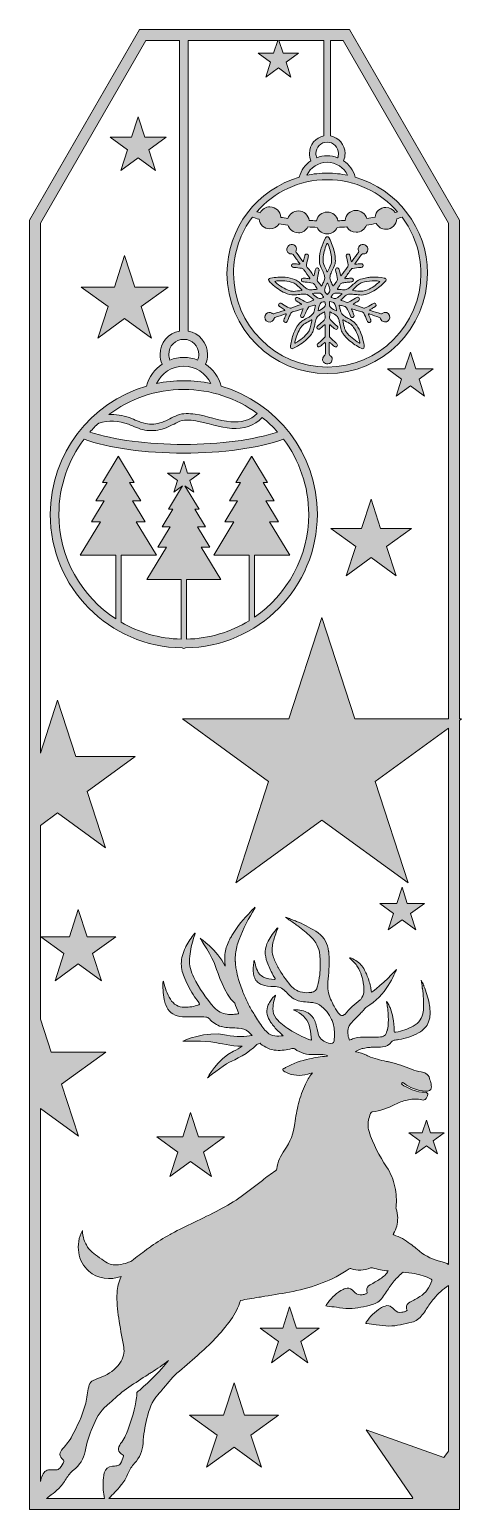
# Model space of a CAD drawing. Header units: centimetres. Extents: x 3.2 to 10.2, y -22 to 2.1.
import ezdxf

# ---------------------------------------------------------------- set-up
doc = ezdxf.new("R2010")
doc.units = ezdxf.units.CM
doc.header["$MEASUREMENT"] = 0
doc.layers.add('Layer 1', color=7, linetype='Continuous')

# ---------------------------------------------------------------- blocks, each defined once
blk = doc.blocks.new('block 2')
at = {"layer": 'Layer 1', "true_color": 0xffffff}
h = blk.add_hatch(color=7, dxfattribs=at)
h.dxf.hatch_style = 2
h.paths.add_polyline_path([(10.171, -9.12), (10.171, -1.012), (8.383, 2.085), (4.97, 2.085), (3.182, -1.013), (3.182, -9.733), (3.182, -10.98), (3.182, -13.925), (3.182, -15.435), (3.182, -21.969), (9.266, -21.969), (10.171, -21.969), (10.171, -20.79), (10.171, -9.143), (10.202, -9.12)])
edge = h.paths.add_edge_path()
edge.add_spline(control_points=[(9.125, -0.887), (9.094, -0.838), (9.038, -0.805), (8.975, -0.805), (8.883, -0.805), (8.808, -0.874), (8.798, -0.964), (8.754, -0.971), (8.708, -0.978), (8.662, -0.985), (8.641, -0.91), (8.572, -0.854), (8.49, -0.854), (8.397, -0.854), (8.32, -0.926), (8.313, -1.017), (8.274, -1.02), (8.235, -1.022), (8.195, -1.023), (8.179, -0.942), (8.107, -0.881), (8.021, -0.881), (7.935, -0.881), (7.863, -0.942), (7.846, -1.023), (7.806, -1.022), (7.767, -1.02), (7.727, -1.017), (7.716, -0.93), (7.642, -0.862), (7.551, -0.862), (7.472, -0.862), (7.405, -0.913), (7.381, -0.985), (7.342, -0.98), (7.304, -0.974), (7.266, -0.967), (7.262, -0.873), (7.184, -0.797), (7.089, -0.797), (7.02, -0.797), (6.961, -0.836), (6.931, -0.892), (6.913, -0.887), (6.894, -0.881), (6.876, -0.875), (7.155, -0.556), (7.565, -0.355), (8.021, -0.355), (8.476, -0.355), (8.886, -0.556), (9.165, -0.875), (9.152, -0.879), (9.139, -0.883), (9.125, -0.887)], knot_values=[0, 0, 0, 0, 1, 1, 1, 2, 2, 2, 3, 3, 3, 4, 4, 4, 5, 5, 5, 6, 6, 6, 7, 7, 7, 8, 8, 8, 9, 9, 9, 10, 10, 10, 11, 11, 11, 12, 12, 12, 13, 13, 13, 14, 14, 14, 15, 15, 15, 16, 16, 16, 17, 17, 17, 18, 18, 18, 18], degree=3, periodic=1)
edge = h.paths.add_edge_path()
edge.add_spline(control_points=[(9.237, -0.963), (9.429, -1.217), (9.544, -1.535), (9.544, -1.878), (9.544, -2.718), (8.86, -3.401), (8.021, -3.401), (7.181, -3.401), (6.498, -2.718), (6.498, -1.878), (6.498, -1.535), (6.612, -1.217), (6.804, -0.963), (6.838, -0.975), (6.874, -0.986), (6.912, -0.997), (6.923, -1.085), (6.998, -1.153), (7.089, -1.153), (7.152, -1.153), (7.207, -1.12), (7.239, -1.07), (7.285, -1.078), (7.332, -1.085), (7.381, -1.092), (7.403, -1.165), (7.471, -1.218), (7.551, -1.218), (7.619, -1.218), (7.678, -1.179), (7.708, -1.123), (7.757, -1.126), (7.807, -1.128), (7.857, -1.13), (7.885, -1.192), (7.948, -1.237), (8.021, -1.237), (8.094, -1.237), (8.156, -1.192), (8.184, -1.13), (8.235, -1.128), (8.287, -1.125), (8.337, -1.123), (8.368, -1.175), (8.425, -1.21), (8.49, -1.21), (8.568, -1.21), (8.633, -1.161), (8.658, -1.092), (8.713, -1.085), (8.767, -1.077), (8.819, -1.068), (8.849, -1.123), (8.907, -1.161), (8.975, -1.161), (9.071, -1.161), (9.149, -1.085), (9.153, -0.99), (9.182, -0.981), (9.21, -0.972), (9.237, -0.963)], knot_values=[0, 0, 0, 0, 1, 1, 1, 2, 2, 2, 3, 3, 3, 4, 4, 4, 5, 5, 5, 6, 6, 6, 7, 7, 7, 8, 8, 8, 9, 9, 9, 10, 10, 10, 11, 11, 11, 12, 12, 12, 13, 13, 13, 14, 14, 14, 15, 15, 15, 16, 16, 16, 17, 17, 17, 18, 18, 18, 19, 19, 19, 20, 20, 20, 20], degree=3, periodic=1)
edge = h.paths.add_edge_path()
edge.add_spline(control_points=[(8.021, -0.249), (7.907, -0.249), (7.796, -0.26), (7.689, -0.283), (7.749, -0.157), (7.877, -0.072), (8.021, -0.072), (8.165, -0.072), (8.293, -0.157), (8.352, -0.283), (8.245, -0.26), (8.134, -0.249), (8.021, -0.249)], knot_values=[0, 0, 0, 0, 1, 1, 1, 2, 2, 2, 3, 3, 3, 4, 4, 4, 4], degree=3, periodic=1)
edge = h.paths.add_edge_path()
edge.add_spline(control_points=[(8.19, 0.002), (8.137, 0.023), (8.08, 0.034), (8.021, 0.034), (7.961, 0.034), (7.904, 0.023), (7.851, 0.002), (7.842, 0.025), (7.837, 0.048), (7.837, 0.072), (7.837, 0.174), (7.919, 0.256), (8.021, 0.256), (8.122, 0.256), (8.204, 0.174), (8.204, 0.072), (8.204, 0.048), (8.199, 0.024), (8.19, 0.002)], knot_values=[0, 0, 0, 0, 1, 1, 1, 2, 2, 2, 3, 3, 3, 4, 4, 4, 5, 5, 5, 6, 6, 6, 6], degree=3, periodic=1)
edge = h.paths.add_edge_path()
edge.add_spline(control_points=[(7.084, -5.914), (7.084, -5.914), (7.229, -5.914), (7.229, -5.914), (7.229, -5.914), (7.024, -5.576), (7.024, -5.576), (7.024, -5.576), (7.158, -5.576), (7.158, -5.576), (7.158, -5.576), (6.977, -5.277), (6.977, -5.277), (6.977, -5.277), (7.052, -5.277), (7.052, -5.277), (7.052, -5.277), (6.796, -4.855), (6.796, -4.855), (6.795, -4.852), (6.795, -4.851), (6.794, -4.851), (6.793, -4.851), (6.793, -4.852), (6.792, -4.855), (6.792, -4.855), (6.536, -5.277), (6.536, -5.277), (6.536, -5.277), (6.611, -5.277), (6.611, -5.277), (6.611, -5.277), (6.43, -5.576), (6.43, -5.576), (6.43, -5.576), (6.564, -5.576), (6.564, -5.576), (6.564, -5.576), (6.358, -5.914), (6.358, -5.914), (6.358, -5.914), (6.504, -5.914), (6.504, -5.914), (6.504, -5.914), (6.175, -6.456), (6.175, -6.456), (6.175, -6.456), (6.751, -6.456), (6.751, -6.456), (6.751, -6.456), (6.751, -7.523), (6.751, -7.523), (6.453, -7.707), (6.104, -7.816), (5.73, -7.823), (5.73, -7.823), (5.73, -6.855), (5.73, -6.855), (5.73, -6.855), (6.29, -6.855), (6.29, -6.855), (6.29, -6.855), (5.971, -6.328), (5.971, -6.328), (5.971, -6.328), (6.112, -6.328), (6.112, -6.328), (6.112, -6.328), (5.912, -6), (5.912, -6), (5.912, -6), (6.042, -6), (6.042, -6), (6.042, -6), (5.866, -5.71), (5.866, -5.71), (5.866, -5.71), (5.94, -5.71), (5.94, -5.71), (5.94, -5.71), (5.708, -5.329), (5.708, -5.329), (5.708, -5.329), (5.851, -5.433), (5.851, -5.433), (5.851, -5.433), (5.789, -5.242), (5.789, -5.242), (5.789, -5.242), (5.952, -5.123), (5.952, -5.123), (5.952, -5.123), (5.75, -5.123), (5.75, -5.123), (5.75, -5.123), (5.688, -4.932), (5.688, -4.932), (5.688, -4.932), (5.626, -5.123), (5.626, -5.123), (5.626, -5.123), (5.425, -5.123), (5.425, -5.123), (5.425, -5.123), (5.588, -5.242), (5.588, -5.242), (5.588, -5.242), (5.526, -5.433), (5.526, -5.433), (5.526, -5.433), (5.669, -5.329), (5.669, -5.329), (5.669, -5.329), (5.438, -5.71), (5.438, -5.71), (5.438, -5.71), (5.511, -5.71), (5.511, -5.71), (5.511, -5.71), (5.335, -6), (5.335, -6), (5.335, -6), (5.465, -6), (5.465, -6), (5.465, -6), (5.265, -6.328), (5.265, -6.328), (5.265, -6.328), (5.406, -6.328), (5.406, -6.328), (5.406, -6.328), (5.087, -6.855), (5.087, -6.855), (5.087, -6.855), (5.647, -6.855), (5.647, -6.855), (5.647, -6.855), (5.647, -7.823), (5.647, -7.823), (5.29, -7.816), (4.957, -7.716), (4.668, -7.548), (4.668, -7.548), (4.668, -6.456), (4.668, -6.456), (4.668, -6.456), (5.244, -6.456), (5.244, -6.456), (5.244, -6.456), (4.915, -5.914), (4.915, -5.914), (4.915, -5.914), (5.06, -5.914), (5.06, -5.914), (5.06, -5.914), (4.855, -5.576), (4.855, -5.576), (4.855, -5.576), (4.989, -5.576), (4.989, -5.576), (4.989, -5.576), (4.807, -5.277), (4.807, -5.277), (4.807, -5.277), (4.883, -5.277), (4.883, -5.277), (4.883, -5.277), (4.627, -4.855), (4.627, -4.855), (4.626, -4.852), (4.625, -4.851), (4.625, -4.851), (4.624, -4.851), (4.623, -4.852), (4.623, -4.855), (4.623, -4.855), (4.367, -5.277), (4.367, -5.277), (4.367, -5.277), (4.442, -5.277), (4.442, -5.277), (4.442, -5.277), (4.261, -5.576), (4.261, -5.576), (4.261, -5.576), (4.394, -5.576), (4.394, -5.576), (4.394, -5.576), (4.189, -5.914), (4.189, -5.914), (4.189, -5.914), (4.334, -5.914), (4.334, -5.914), (4.334, -5.914), (4.006, -6.456), (4.006, -6.456), (4.006, -6.456), (4.582, -6.456), (4.582, -6.456), (4.582, -6.456), (4.582, -7.494), (4.582, -7.494), (4.026, -7.132), (3.658, -6.505), (3.658, -5.794), (3.658, -5.337), (3.811, -4.914), (4.067, -4.574), (4.475, -4.718), (5.061, -4.8), (5.688, -4.8), (6.316, -4.8), (6.902, -4.718), (7.31, -4.574), (7.566, -4.914), (7.719, -5.337), (7.719, -5.794), (7.719, -6.487), (7.369, -7.1), (6.837, -7.467), (6.837, -7.467), (6.837, -6.456), (6.837, -6.456), (6.837, -6.456), (7.413, -6.456), (7.413, -6.456), (7.413, -6.456), (7.084, -5.914), (7.084, -5.914)], knot_values=[0, 0, 0, 0, 1, 1, 1, 2, 2, 2, 3, 3, 3, 4, 4, 4, 5, 5, 5, 6, 6, 6, 7, 7, 7, 8, 8, 8, 9, 9, 9, 10, 10, 10, 11, 11, 11, 12, 12, 12, 13, 13, 13, 14, 14, 14, 15, 15, 15, 16, 16, 16, 17, 17, 17, 18, 18, 18, 19, 19, 19, 20, 20, 20, 21, 21, 21, 22, 22, 22, 23, 23, 23, 24, 24, 24, 25, 25, 25, 26, 26, 26, 27, 27, 27, 28, 28, 28, 29, 29, 29, 30, 30, 30, 31, 31, 31, 32, 32, 32, 33, 33, 33, 34, 34, 34, 35, 35, 35, 36, 36, 36, 37, 37, 37, 38, 38, 38, 39, 39, 39, 40, 40, 40, 41, 41, 41, 42, 42, 42, 43, 43, 43, 44, 44, 44, 45, 45, 45, 46, 46, 46, 47, 47, 47, 48, 48, 48, 49, 49, 49, 50, 50, 50, 51, 51, 51, 52, 52, 52, 53, 53, 53, 54, 54, 54, 55, 55, 55, 56, 56, 56, 57, 57, 57, 58, 58, 58, 59, 59, 59, 60, 60, 60, 61, 61, 61, 62, 62, 62, 63, 63, 63, 64, 64, 64, 65, 65, 65, 66, 66, 66, 67, 67, 67, 68, 68, 68, 69, 69, 69, 70, 70, 70, 71, 71, 71, 72, 72, 72, 73, 73, 73, 74, 74, 74, 75, 75, 75, 76, 76, 76, 76], degree=3, periodic=1)
edge = h.paths.add_edge_path()
edge.add_spline(control_points=[(5.688, -4.658), (5.101, -4.658), (4.553, -4.585), (4.163, -4.457), (4.208, -4.406), (4.255, -4.357), (4.305, -4.31), (4.463, -4.26), (4.633, -4.27), (4.788, -4.33), (4.876, -4.364), (4.961, -4.407), (5.054, -4.425), (5.149, -4.442), (5.245, -4.435), (5.338, -4.409), (5.429, -4.383), (5.508, -4.336), (5.592, -4.295), (5.684, -4.251), (5.786, -4.258), (5.883, -4.275), (6.08, -4.309), (6.269, -4.384), (6.469, -4.397), (6.653, -4.409), (6.843, -4.359), (6.965, -4.218), (7.054, -4.29), (7.138, -4.37), (7.214, -4.457), (6.824, -4.585), (6.276, -4.658), (5.688, -4.658)], knot_values=[0, 0, 0, 0, 1, 1, 1, 2, 2, 2, 3, 3, 3, 4, 4, 4, 5, 5, 5, 6, 6, 6, 7, 7, 7, 8, 8, 8, 9, 9, 9, 10, 10, 10, 11, 11, 11, 11], degree=3, periodic=1)
edge = h.paths.add_edge_path()
edge.add_spline(control_points=[(6.456, -4.29), (6.257, -4.274), (6.069, -4.194), (5.872, -4.166), (5.776, -4.153), (5.677, -4.147), (5.585, -4.183), (5.499, -4.217), (5.423, -4.27), (5.334, -4.299), (5.247, -4.327), (5.154, -4.338), (5.064, -4.318), (4.974, -4.298), (4.891, -4.255), (4.804, -4.223), (4.695, -4.182), (4.581, -4.166), (4.468, -4.174), (4.808, -3.917), (5.23, -3.764), (5.688, -3.764), (6.134, -3.764), (6.546, -3.909), (6.881, -4.153), (6.779, -4.274), (6.606, -4.302), (6.456, -4.29)], knot_values=[0, 0, 0, 0, 1, 1, 1, 2, 2, 2, 3, 3, 3, 4, 4, 4, 5, 5, 5, 6, 6, 6, 7, 7, 7, 8, 8, 8, 9, 9, 9, 9], degree=3, periodic=1)
edge = h.paths.add_edge_path()
edge.add_spline(control_points=[(5.688, -3.622), (5.537, -3.622), (5.39, -3.638), (5.247, -3.668), (5.326, -3.5), (5.496, -3.387), (5.688, -3.387), (5.88, -3.387), (6.051, -3.5), (6.13, -3.668), (5.988, -3.638), (5.84, -3.622), (5.688, -3.622)], knot_values=[0, 0, 0, 0, 1, 1, 1, 2, 2, 2, 3, 3, 3, 4, 4, 4, 4], degree=3, periodic=1)
edge = h.paths.add_edge_path()
edge.add_spline(control_points=[(5.914, -3.288), (5.844, -3.26), (5.767, -3.245), (5.688, -3.245), (5.609, -3.245), (5.533, -3.26), (5.463, -3.288), (5.451, -3.258), (5.444, -3.227), (5.444, -3.194), (5.444, -3.06), (5.554, -2.95), (5.688, -2.95), (5.823, -2.95), (5.933, -3.06), (5.933, -3.194), (5.933, -3.227), (5.926, -3.258), (5.914, -3.288)], knot_values=[0, 0, 0, 0, 1, 1, 1, 2, 2, 2, 3, 3, 3, 4, 4, 4, 5, 5, 5, 6, 6, 6, 6], degree=3, periodic=1)
edge = h.paths.add_edge_path()
edge.add_spline(control_points=[(4.379, -21.651), (4.386, -21.698), (4.393, -21.745), (4.4, -21.793), (4.4, -21.793), (3.457, -21.793), (3.457, -21.793), (3.48, -21.775), (3.502, -21.758), (3.524, -21.74), (3.528, -21.738), (3.532, -21.735), (3.534, -21.732), (3.572, -21.706), (3.609, -21.673), (3.638, -21.644), (3.642, -21.642), (3.645, -21.638), (3.649, -21.634), (3.7, -21.588), (3.741, -21.533), (3.776, -21.473), (3.809, -21.417), (3.849, -21.368), (3.899, -21.328), (3.997, -21.249), (4.058, -21.149), (4.085, -21.026), (4.113, -20.893), (4.149, -20.762), (4.202, -20.637), (4.259, -20.503), (4.321, -20.373), (4.438, -20.279), (4.462, -20.26), (4.485, -20.239), (4.507, -20.218), (4.601, -20.137), (4.689, -20.048), (4.793, -19.981), (4.899, -19.912), (5.004, -19.844), (5.11, -19.776), (5.127, -19.765), (5.145, -19.754), (5.162, -19.743), (5.257, -19.682), (5.35, -19.618), (5.439, -19.55), (5.301, -19.725), (5.142, -19.882), (4.973, -20.029), (4.957, -20.042), (4.942, -20.056), (4.926, -20.069), (4.926, -20.096), (4.924, -20.124), (4.92, -20.151), (4.896, -20.333), (4.84, -20.507), (4.781, -20.68), (4.753, -20.759), (4.707, -20.829), (4.662, -20.9), (4.615, -20.974), (4.605, -21.031), (4.701, -21.086), (4.709, -21.09), (4.711, -21.094), (4.709, -21.104), (4.697, -21.146), (4.684, -21.187), (4.659, -21.224), (4.645, -21.244), (4.626, -21.258), (4.601, -21.26), (4.576, -21.262), (4.552, -21.265), (4.528, -21.267), (4.459, -21.272), (4.415, -21.308), (4.396, -21.374), (4.381, -21.427), (4.377, -21.481), (4.377, -21.536), (4.377, -21.574), (4.378, -21.613), (4.379, -21.651)], knot_values=[0, 0, 0, 0, 1, 1, 1, 2, 2, 2, 3, 3, 3, 4, 4, 4, 5, 5, 5, 6, 6, 6, 7, 7, 7, 8, 8, 8, 9, 9, 9, 10, 10, 10, 11, 11, 11, 12, 12, 12, 13, 13, 13, 14, 14, 14, 15, 15, 15, 16, 16, 16, 17, 17, 17, 18, 18, 18, 19, 19, 19, 20, 20, 20, 21, 21, 21, 22, 22, 22, 23, 23, 23, 24, 24, 24, 25, 25, 25, 26, 26, 26, 27, 27, 27, 28, 28, 28, 29, 29, 29, 29], degree=3, periodic=1)
edge = h.paths.add_edge_path()
edge.add_spline(control_points=[(9.994, -21.02), (9.994, -21.02), (9.914, -21.124), (9.914, -21.124), (9.914, -21.124), (8.652, -20.677), (8.652, -20.677), (8.652, -20.677), (9.411, -21.781), (9.411, -21.781), (9.411, -21.781), (9.401, -21.793), (9.401, -21.793), (9.401, -21.793), (4.469, -21.793), (4.469, -21.793), (4.503, -21.757), (4.536, -21.722), (4.57, -21.687), (4.591, -21.666), (4.639, -21.616), (4.672, -21.572), (4.677, -21.568), (4.68, -21.563), (4.683, -21.558), (4.728, -21.505), (4.76, -21.445), (4.786, -21.38), (4.811, -21.32), (4.843, -21.266), (4.887, -21.219), (4.973, -21.127), (5.019, -21.019), (5.027, -20.893), (5.036, -20.758), (5.053, -20.623), (5.088, -20.492), (5.124, -20.351), (5.168, -20.214), (5.27, -20.103), (5.291, -20.081), (5.31, -20.057), (5.33, -20.033), (5.411, -19.939), (5.484, -19.839), (5.578, -19.757), (5.688, -19.661), (5.799, -19.565), (5.909, -19.469), (6.111, -19.293), (6.298, -19.104), (6.454, -18.885), (6.523, -18.788), (6.577, -18.685), (6.609, -18.573), (6.708, -18.552), (6.809, -18.537), (6.91, -18.521), (6.941, -18.516), (6.973, -18.51), (7.004, -18.505), (7.158, -18.48), (7.312, -18.455), (7.465, -18.425), (7.793, -18.361), (8.1, -18.246), (8.38, -18.059), (8.388, -18.054), (8.394, -18.052), (8.404, -18.055), (8.512, -18.096), (8.619, -18.085), (8.725, -18.045), (8.736, -18.041), (8.745, -18.039), (8.757, -18.043), (8.841, -18.069), (8.927, -18.083), (9.014, -18.093), (8.981, -18.144), (8.938, -18.189), (8.882, -18.223), (8.829, -18.257), (8.776, -18.288), (8.72, -18.316), (8.68, -18.336), (8.658, -18.366), (8.663, -18.413), (8.664, -18.428), (8.681, -18.445), (8.666, -18.457), (8.653, -18.467), (8.635, -18.469), (8.619, -18.474), (8.609, -18.476), (8.599, -18.479), (8.589, -18.48), (8.542, -18.488), (8.502, -18.478), (8.469, -18.441), (8.455, -18.427), (8.441, -18.413), (8.426, -18.4), (8.394, -18.372), (8.357, -18.364), (8.316, -18.378), (8.29, -18.387), (8.264, -18.399), (8.241, -18.413), (8.145, -18.47), (8.074, -18.552), (8.009, -18.64), (7.995, -18.659), (7.997, -18.661), (8.021, -18.664), (8.071, -18.671), (8.121, -18.677), (8.171, -18.683), (8.24, -18.692), (8.308, -18.704), (8.378, -18.703), (8.505, -18.703), (8.627, -18.672), (8.749, -18.641), (8.82, -18.624), (8.877, -18.582), (8.921, -18.523), (8.943, -18.492), (8.966, -18.461), (8.985, -18.429), (9.023, -18.367), (9.065, -18.31), (9.111, -18.255), (9.154, -18.204), (9.202, -18.156), (9.254, -18.113), (9.317, -18.119), (9.379, -18.125), (9.441, -18.136), (9.535, -18.152), (9.626, -18.179), (9.708, -18.229), (9.717, -18.236), (9.726, -18.24), (9.721, -18.255), (9.683, -18.36), (9.625, -18.449), (9.528, -18.509), (9.475, -18.542), (9.421, -18.573), (9.366, -18.601), (9.326, -18.621), (9.304, -18.651), (9.308, -18.698), (9.31, -18.713), (9.327, -18.73), (9.312, -18.743), (9.299, -18.752), (9.281, -18.754), (9.265, -18.759), (9.255, -18.762), (9.245, -18.764), (9.235, -18.765), (9.188, -18.773), (9.147, -18.763), (9.115, -18.727), (9.101, -18.712), (9.087, -18.698), (9.072, -18.685), (9.039, -18.657), (9.003, -18.649), (8.961, -18.663), (8.935, -18.672), (8.91, -18.684), (8.887, -18.698), (8.791, -18.755), (8.72, -18.837), (8.655, -18.925), (8.641, -18.944), (8.643, -18.947), (8.667, -18.949), (8.717, -18.956), (8.767, -18.962), (8.817, -18.968), (8.886, -18.978), (8.954, -18.989), (9.024, -18.989), (9.151, -18.988), (9.273, -18.957), (9.395, -18.926), (9.466, -18.909), (9.523, -18.867), (9.567, -18.808), (9.589, -18.777), (9.612, -18.746), (9.631, -18.714), (9.669, -18.653), (9.71, -18.595), (9.757, -18.541), (9.825, -18.46), (9.903, -18.389), (9.994, -18.33), (9.994, -18.33), (9.994, -21.02), (9.994, -21.02)], knot_values=[0, 0, 0, 0, 1, 1, 1, 2, 2, 2, 3, 3, 3, 4, 4, 4, 5, 5, 5, 6, 6, 6, 7, 7, 7, 8, 8, 8, 9, 9, 9, 10, 10, 10, 11, 11, 11, 12, 12, 12, 13, 13, 13, 14, 14, 14, 15, 15, 15, 16, 16, 16, 17, 17, 17, 18, 18, 18, 19, 19, 19, 20, 20, 20, 21, 21, 21, 22, 22, 22, 23, 23, 23, 24, 24, 24, 25, 25, 25, 26, 26, 26, 27, 27, 27, 28, 28, 28, 29, 29, 29, 30, 30, 30, 31, 31, 31, 32, 32, 32, 33, 33, 33, 34, 34, 34, 35, 35, 35, 36, 36, 36, 37, 37, 37, 38, 38, 38, 39, 39, 39, 40, 40, 40, 41, 41, 41, 42, 42, 42, 43, 43, 43, 44, 44, 44, 45, 45, 45, 46, 46, 46, 47, 47, 47, 48, 48, 48, 49, 49, 49, 50, 50, 50, 51, 51, 51, 52, 52, 52, 53, 53, 53, 54, 54, 54, 55, 55, 55, 56, 56, 56, 57, 57, 57, 58, 58, 58, 59, 59, 59, 60, 60, 60, 61, 61, 61, 62, 62, 62, 63, 63, 63, 64, 64, 64, 65, 65, 65, 66, 66, 66, 67, 67, 67, 68, 68, 68, 68], degree=3, periodic=1)
edge = h.paths.add_edge_path()
edge.add_spline(control_points=[(9.994, -9.12), (9.994, -9.12), (8.47, -9.12), (8.47, -9.12), (8.47, -9.12), (7.934, -7.472), (7.934, -7.472), (7.934, -7.472), (7.399, -9.12), (7.399, -9.12), (7.399, -9.12), (5.666, -9.12), (5.666, -9.12), (5.666, -9.12), (7.068, -10.138), (7.068, -10.138), (7.068, -10.138), (6.533, -11.786), (6.533, -11.786), (6.533, -11.786), (7.934, -10.768), (7.934, -10.768), (7.934, -10.768), (9.336, -11.786), (9.336, -11.786), (9.336, -11.786), (8.801, -10.138), (8.801, -10.138), (8.801, -10.138), (9.994, -9.271), (9.994, -9.271), (9.994, -9.271), (9.994, -17.989), (9.994, -17.989), (9.98, -17.977), (9.961, -17.968), (9.936, -17.96), (9.914, -17.954), (9.893, -17.947), (9.87, -17.941), (9.743, -17.909), (9.623, -17.86), (9.523, -17.77), (9.506, -17.755), (9.487, -17.742), (9.469, -17.727), (9.437, -17.701), (9.404, -17.675), (9.37, -17.65), (9.288, -17.59), (9.201, -17.538), (9.102, -17.507), (9.085, -17.502), (9.094, -17.494), (9.099, -17.486), (9.151, -17.408), (9.166, -17.321), (9.166, -17.23), (9.165, -17.179), (9.157, -17.129), (9.141, -17.081), (9.139, -17.072), (9.138, -17.064), (9.139, -17.055), (9.153, -16.945), (9.143, -16.836), (9.121, -16.728), (9.099, -16.61), (9.052, -16.501), (8.987, -16.402), (8.868, -16.22), (8.768, -16.03), (8.7, -15.824), (8.693, -15.802), (8.684, -15.781), (8.684, -15.757), (8.681, -15.679), (8.696, -15.604), (8.724, -15.531), (8.729, -15.517), (8.738, -15.511), (8.751, -15.509), (8.881, -15.491), (9.003, -15.447), (9.121, -15.389), (9.184, -15.359), (9.247, -15.328), (9.318, -15.316), (9.388, -15.303), (9.457, -15.288), (9.53, -15.307), (9.568, -15.318), (9.594, -15.318), (9.613, -15.306), (9.639, -15.291), (9.652, -15.251), (9.654, -15.222), (9.654, -15.214), (9.654, -15.21), (9.653, -15.207), (9.642, -15.179), (9.581, -15.196), (9.51, -15.179), (9.462, -15.167), (9.415, -15.153), (9.369, -15.133), (9.323, -15.114), (9.279, -15.093), (9.237, -15.063), (9.229, -15.058), (9.227, -15.047), (9.232, -15.039), (9.238, -15.031), (9.249, -15.029), (9.257, -15.034), (9.257, -15.034), (9.258, -15.035), (9.258, -15.035), (9.258, -15.035), (9.259, -15.035), (9.259, -15.035), (9.285, -15.056), (9.326, -15.084), (9.38, -15.109), (9.49, -15.161), (9.663, -15.202), (9.704, -15.142), (9.719, -15.12), (9.715, -15.087), (9.71, -15.053), (9.707, -15.022), (9.691, -14.995), (9.685, -14.965), (9.678, -14.927), (9.657, -14.9), (9.624, -14.883), (9.6, -14.871), (9.575, -14.863), (9.549, -14.859), (9.494, -14.851), (9.442, -14.833), (9.391, -14.812), (9.278, -14.766), (9.163, -14.728), (9.044, -14.7), (9.025, -14.695), (9.005, -14.691), (8.985, -14.687), (8.885, -14.667), (8.785, -14.644), (8.691, -14.602), (8.68, -14.597), (8.669, -14.592), (8.658, -14.586), (8.607, -14.56), (8.551, -14.544), (8.494, -14.533), (8.49, -14.532), (8.483, -14.534), (8.481, -14.526), (8.485, -14.519), (8.493, -14.517), (8.5, -14.514), (8.514, -14.506), (8.529, -14.5), (8.544, -14.494), (8.564, -14.487), (8.585, -14.48), (8.607, -14.475), (8.637, -14.468), (8.669, -14.463), (8.7, -14.46), (8.723, -14.458), (8.747, -14.456), (8.77, -14.455), (8.774, -14.455), (8.778, -14.455), (8.783, -14.455), (8.828, -14.454), (8.873, -14.454), (8.918, -14.452), (8.981, -14.447), (9.03, -14.419), (9.066, -14.369), (9.078, -14.353), (9.09, -14.345), (9.109, -14.343), (9.134, -14.341), (9.159, -14.337), (9.184, -14.333), (9.297, -14.312), (9.406, -14.281), (9.506, -14.224), (9.546, -14.201), (9.581, -14.174), (9.609, -14.143), (9.635, -14.115), (9.655, -14.082), (9.669, -14.046), (9.677, -14.025), (9.683, -14.003), (9.687, -13.98), (9.693, -13.943), (9.695, -13.907), (9.693, -13.871), (9.691, -13.828), (9.685, -13.786), (9.678, -13.744), (9.659, -13.647), (9.627, -13.553), (9.592, -13.462), (9.59, -13.457), (9.589, -13.453), (9.587, -13.448), (9.576, -13.421), (9.565, -13.393), (9.547, -13.368), (9.555, -13.408), (9.561, -13.447), (9.566, -13.488), (9.567, -13.492), (9.567, -13.497), (9.568, -13.501), (9.583, -13.614), (9.593, -13.727), (9.585, -13.841), (9.584, -13.852), (9.583, -13.863), (9.581, -13.874), (9.566, -13.979), (9.514, -14.059), (9.417, -14.114), (9.329, -14.163), (9.235, -14.193), (9.137, -14.214), (9.116, -14.219), (9.11, -14.215), (9.11, -14.193), (9.11, -14.119), (9.104, -14.047), (9.09, -13.975), (9.08, -13.925), (9.066, -13.876), (9.048, -13.828), (9.04, -13.807), (9.031, -13.787), (9.021, -13.767), (9.011, -13.748), (9, -13.73), (8.987, -13.712), (8.987, -13.72), (8.987, -13.723), (8.987, -13.726), (8.992, -13.753), (8.997, -13.78), (9.001, -13.807), (9.006, -13.847), (9.01, -13.887), (9.013, -13.927), (9.013, -13.938), (9.014, -13.948), (9.014, -13.958), (9.017, -14.028), (9.015, -14.097), (9, -14.166), (8.999, -14.169), (8.999, -14.172), (8.998, -14.175), (8.997, -14.178), (8.996, -14.182), (8.995, -14.185), (8.975, -14.267), (8.945, -14.289), (8.855, -14.291), (8.789, -14.292), (8.723, -14.29), (8.656, -14.291), (8.593, -14.291), (8.53, -14.293), (8.47, -14.309), (8.444, -14.316), (8.419, -14.325), (8.395, -14.337), (8.387, -14.341), (8.382, -14.341), (8.379, -14.331), (8.355, -14.265), (8.344, -14.199), (8.367, -14.135), (8.374, -14.116), (8.384, -14.097), (8.399, -14.077), (8.401, -14.075), (8.403, -14.072), (8.405, -14.07), (8.424, -14.045), (8.446, -14.023), (8.467, -14.002), (8.496, -13.972), (8.525, -13.943), (8.555, -13.913), (8.573, -13.895), (8.591, -13.877), (8.608, -13.858), (8.622, -13.842), (8.636, -13.826), (8.65, -13.81), (8.671, -13.795), (8.692, -13.78), (8.715, -13.765), (9.008, -13.578), (9.146, -13.191), (9.146, -13.191), (9.146, -13.191), (8.893, -13.463), (8.765, -13.546), (8.757, -13.551), (8.749, -13.557), (8.739, -13.563), (8.739, -13.562), (8.739, -13.561), (8.738, -13.559), (8.736, -13.535), (8.732, -13.512), (8.728, -13.488), (8.716, -13.424), (8.697, -13.361), (8.672, -13.3), (8.662, -13.276), (8.652, -13.252), (8.64, -13.228), (8.624, -13.194), (8.605, -13.162), (8.583, -13.134), (8.562, -13.108), (8.538, -13.084), (8.51, -13.065), (8.479, -13.043), (8.448, -13.024), (8.413, -13.011), (8.403, -13.007), (8.393, -13.004), (8.383, -13.001), (8.386, -13.006), (8.389, -13.009), (8.393, -13.013), (8.44, -13.054), (8.483, -13.098), (8.515, -13.151), (8.543, -13.195), (8.564, -13.241), (8.58, -13.288), (8.597, -13.338), (8.607, -13.389), (8.612, -13.441), (8.615, -13.465), (8.616, -13.488), (8.616, -13.513), (8.616, -13.521), (8.616, -13.529), (8.616, -13.537), (8.615, -13.577), (8.606, -13.616), (8.584, -13.65), (8.576, -13.663), (8.567, -13.675), (8.558, -13.687), (8.471, -13.752), (8.378, -13.832), (8.311, -13.92), (8.308, -13.922), (8.305, -13.924), (8.302, -13.926), (8.26, -13.952), (8.245, -13.948), (8.213, -13.911), (8.196, -13.892), (8.181, -13.872), (8.168, -13.851), (8.15, -13.824), (8.135, -13.796), (8.12, -13.768), (8.078, -13.684), (8.039, -13.6), (8.032, -13.505), (8.031, -13.501), (8.031, -13.497), (8.031, -13.493), (8.028, -13.427), (8.036, -13.362), (8.041, -13.297), (8.046, -13.226), (8.05, -13.155), (8.051, -13.085), (8.052, -13.071), (8.052, -13.056), (8.052, -13.042), (8.051, -13), (8.05, -12.958), (8.045, -12.916), (8.045, -12.91), (8.044, -12.905), (8.043, -12.899), (8.029, -12.774), (7.977, -12.673), (7.872, -12.598), (7.772, -12.527), (7.664, -12.472), (7.553, -12.424), (7.532, -12.415), (7.511, -12.406), (7.49, -12.398), (7.462, -12.386), (7.433, -12.376), (7.405, -12.365), (7.386, -12.358), (7.367, -12.351), (7.349, -12.344), (7.348, -12.346), (7.347, -12.348), (7.346, -12.35), (7.358, -12.357), (7.369, -12.365), (7.381, -12.372), (7.386, -12.376), (7.392, -12.38), (7.398, -12.383), (7.446, -12.416), (7.494, -12.448), (7.541, -12.483), (7.615, -12.537), (7.687, -12.596), (7.753, -12.66), (7.78, -12.687), (7.804, -12.714), (7.824, -12.744), (7.828, -12.749), (7.831, -12.754), (7.834, -12.759), (7.862, -12.804), (7.882, -12.852), (7.893, -12.906), (7.896, -12.921), (7.898, -12.935), (7.9, -12.95), (7.901, -12.961), (7.902, -12.973), (7.903, -12.984), (7.911, -13.083), (7.909, -13.182), (7.898, -13.28), (7.891, -13.343), (7.881, -13.405), (7.863, -13.465), (7.86, -13.475), (7.857, -13.485), (7.854, -13.495), (7.851, -13.502), (7.849, -13.508), (7.846, -13.514), (7.83, -13.542), (7.806, -13.559), (7.773, -13.564), (7.769, -13.564), (7.765, -13.565), (7.76, -13.565), (7.661, -13.578), (7.568, -13.566), (7.489, -13.51), (7.486, -13.509), (7.483, -13.506), (7.48, -13.504), (7.46, -13.489), (7.441, -13.471), (7.423, -13.451), (7.346, -13.361), (7.282, -13.262), (7.223, -13.158), (7.221, -13.155), (7.219, -13.151), (7.217, -13.148), (7.187, -13.092), (7.161, -13.035), (7.14, -12.975), (7.125, -12.932), (7.121, -12.886), (7.126, -12.84), (7.134, -12.772), (7.151, -12.706), (7.173, -12.642), (7.186, -12.604), (7.2, -12.566), (7.215, -12.524), (7.216, -12.521), (7.218, -12.518), (7.219, -12.515), (7.216, -12.516), (7.214, -12.518), (7.213, -12.519), (7.211, -12.52), (7.21, -12.521), (7.209, -12.522), (7.151, -12.586), (7.101, -12.656), (7.06, -12.732), (6.998, -12.844), (7.001, -12.959), (7.045, -13.074), (7.072, -13.143), (7.101, -13.211), (7.136, -13.277), (7.147, -13.298), (7.159, -13.319), (7.172, -13.339), (7.179, -13.351), (7.178, -13.356), (7.163, -13.355), (7.161, -13.355), (7.16, -13.354), (7.158, -13.354), (7.099, -13.35), (7.04, -13.341), (6.986, -13.315), (6.959, -13.302), (6.933, -13.286), (6.914, -13.263), (6.909, -13.256), (6.904, -13.248), (6.9, -13.24), (6.88, -13.201), (6.863, -13.16), (6.853, -13.117), (6.848, -13.092), (6.841, -13.067), (6.834, -13.042), (6.827, -13.073), (6.822, -13.104), (6.82, -13.135), (6.817, -13.159), (6.817, -13.182), (6.818, -13.206), (6.819, -13.234), (6.822, -13.263), (6.828, -13.291), (6.834, -13.322), (6.846, -13.348), (6.862, -13.37), (6.877, -13.39), (6.897, -13.407), (6.92, -13.42), (6.93, -13.426), (6.941, -13.432), (6.952, -13.436), (7.016, -13.462), (7.085, -13.468), (7.153, -13.47), (7.19, -13.471), (7.225, -13.476), (7.256, -13.488), (7.287, -13.5), (7.315, -13.518), (7.339, -13.546), (7.361, -13.57), (7.386, -13.592), (7.409, -13.614), (7.464, -13.669), (7.529, -13.704), (7.606, -13.713), (7.647, -13.718), (7.688, -13.722), (7.729, -13.726), (7.754, -13.729), (7.779, -13.731), (7.804, -13.734), (7.836, -13.739), (7.868, -13.749), (7.896, -13.769), (7.988, -13.836), (8.053, -13.915), (8.092, -14.005), (8.101, -14.027), (8.109, -14.05), (8.116, -14.073), (8.125, -14.104), (8.131, -14.137), (8.135, -14.17), (8.14, -14.219), (8.141, -14.271), (8.136, -14.325), (8.135, -14.334), (8.134, -14.343), (8.132, -14.35), (8.123, -14.395), (8.1, -14.403), (8.044, -14.388), (7.966, -14.369), (7.903, -14.331), (7.879, -14.254), (7.876, -14.245), (7.873, -14.235), (7.872, -14.224), (7.871, -14.223), (7.871, -14.222), (7.871, -14.22), (7.867, -14.201), (7.862, -14.181), (7.858, -14.162), (7.85, -14.132), (7.843, -14.103), (7.835, -14.073), (7.83, -14.056), (7.824, -14.04), (7.818, -14.026), (7.793, -13.969), (7.757, -13.928), (7.71, -13.9), (7.649, -13.863), (7.571, -13.848), (7.483, -13.847), (7.479, -13.847), (7.475, -13.847), (7.471, -13.847), (7.475, -13.849), (7.48, -13.852), (7.484, -13.854), (7.499, -13.862), (7.512, -13.869), (7.525, -13.876), (7.633, -13.936), (7.717, -14.014), (7.739, -14.144), (7.75, -14.209), (7.76, -14.274), (7.763, -14.343), (7.753, -14.339), (7.745, -14.337), (7.737, -14.334), (7.621, -14.291), (7.511, -14.236), (7.407, -14.169), (7.328, -14.118), (7.253, -14.064), (7.193, -13.991), (7.154, -13.943), (7.134, -13.889), (7.138, -13.826), (7.14, -13.786), (7.146, -13.747), (7.155, -13.708), (7.155, -13.708), (7.155, -13.708), (7.155, -13.708), (7.16, -13.684), (7.167, -13.661), (7.174, -13.638), (7.174, -13.637), (7.174, -13.636), (7.175, -13.635), (7.178, -13.628), (7.182, -13.62), (7.178, -13.61), (7.172, -13.615), (7.167, -13.62), (7.162, -13.625), (7.149, -13.638), (7.136, -13.652), (7.125, -13.666), (7.109, -13.686), (7.095, -13.707), (7.082, -13.729), (7.075, -13.742), (7.069, -13.755), (7.063, -13.767), (7.028, -13.852), (7.033, -13.937), (7.085, -14.021), (7.091, -14.032), (7.098, -14.043), (7.106, -14.054), (7.14, -14.105), (7.18, -14.151), (7.225, -14.194), (7.25, -14.218), (7.276, -14.241), (7.306, -14.269), (7.21, -14.278), (7.12, -14.284), (7.045, -14.214), (7.02, -14.19), (6.996, -14.165), (6.976, -14.137), (6.926, -14.069), (6.88, -14.001), (6.838, -13.93), (6.806, -13.878), (6.776, -13.826), (6.748, -13.772), (6.74, -13.757), (6.732, -13.741), (6.724, -13.726), (6.694, -13.664), (6.666, -13.601), (6.641, -13.536), (6.626, -13.499), (6.612, -13.46), (6.6, -13.421), (6.593, -13.399), (6.586, -13.378), (6.58, -13.356), (6.564, -13.301), (6.551, -13.245), (6.541, -13.187), (6.536, -13.158), (6.532, -13.13), (6.529, -13.1), (6.528, -13.09), (6.527, -13.079), (6.527, -13.069), (6.526, -13.064), (6.526, -13.059), (6.526, -13.054), (6.526, -13.054), (6.526, -13.054), (6.526, -13.054), (6.523, -12.975), (6.532, -12.898), (6.551, -12.823), (6.56, -12.783), (6.574, -12.743), (6.588, -12.704), (6.656, -12.526), (6.745, -12.36), (6.842, -12.198), (6.845, -12.195), (6.851, -12.191), (6.842, -12.181), (6.82, -12.206), (6.797, -12.23), (6.774, -12.254), (6.664, -12.368), (6.562, -12.489), (6.48, -12.624), (6.468, -12.645), (6.456, -12.665), (6.445, -12.686), (6.427, -12.718), (6.411, -12.752), (6.398, -12.785), (6.371, -12.855), (6.354, -12.927), (6.354, -13.004), (6.355, -13.014), (6.355, -13.026), (6.355, -13.037), (6.355, -13.048), (6.356, -13.059), (6.356, -13.069), (6.356, -13.069), (6.356, -13.071), (6.356, -13.071), (6.358, -13.095), (6.36, -13.118), (6.363, -13.141), (6.227, -12.867), (5.956, -12.685), (5.956, -12.685), (5.956, -12.685), (6.156, -12.997), (6.205, -13.142), (6.243, -13.252), (6.344, -13.581), (6.517, -13.74), (6.535, -13.79), (6.554, -13.84), (6.574, -13.889), (6.578, -13.897), (6.579, -13.903), (6.577, -13.907), (6.575, -13.912), (6.57, -13.914), (6.56, -13.915), (6.538, -13.917), (6.516, -13.92), (6.494, -13.922), (6.459, -13.925), (6.425, -13.925), (6.392, -13.921), (6.313, -13.911), (6.243, -13.879), (6.182, -13.81), (6.052, -13.662), (5.941, -13.501), (5.853, -13.324), (5.804, -13.227), (5.775, -13.126), (5.783, -13.017), (5.79, -12.913), (5.811, -12.812), (5.84, -12.713), (5.851, -12.675), (5.863, -12.638), (5.875, -12.6), (5.869, -12.6), (5.867, -12.604), (5.865, -12.606), (5.81, -12.672), (5.762, -12.742), (5.723, -12.819), (5.72, -12.825), (5.717, -12.832), (5.715, -12.838), (5.675, -12.92), (5.648, -13.007), (5.648, -13.1), (5.647, -13.185), (5.672, -13.264), (5.704, -13.341), (5.747, -13.445), (5.802, -13.542), (5.865, -13.635), (5.888, -13.671), (5.913, -13.705), (5.939, -13.74), (5.951, -13.756), (5.95, -13.761), (5.931, -13.768), (5.856, -13.793), (5.781, -13.809), (5.701, -13.807), (5.6, -13.805), (5.523, -13.762), (5.47, -13.675), (5.417, -13.588), (5.385, -13.492), (5.359, -13.394), (5.358, -13.389), (5.361, -13.382), (5.351, -13.381), (5.348, -13.481), (5.35, -13.581), (5.371, -13.679), (5.377, -13.708), (5.385, -13.738), (5.395, -13.767), (5.434, -13.876), (5.512, -13.936), (5.624, -13.955), (5.679, -13.964), (5.734, -13.964), (5.79, -13.963), (5.876, -13.962), (5.962, -13.957), (6.048, -13.967), (6.071, -13.97), (6.088, -13.978), (6.104, -13.996), (6.159, -14.055), (6.222, -14.099), (6.299, -14.121), (6.3, -14.121), (6.3, -14.121), (6.3, -14.121), (6.313, -14.125), (6.328, -14.128), (6.343, -14.13), (6.421, -14.142), (6.5, -14.141), (6.579, -14.147), (6.64, -14.151), (6.694, -14.168), (6.74, -14.207), (6.747, -14.212), (6.754, -14.219), (6.761, -14.226), (6.774, -14.24), (6.788, -14.253), (6.802, -14.267), (6.691, -14.285), (6.543, -14.294), (6.382, -14.258), (6.042, -14.182), (5.671, -14.358), (5.671, -14.358), (5.671, -14.358), (6.042, -14.346), (6.191, -14.377), (6.27, -14.394), (6.456, -14.438), (6.637, -14.441), (6.596, -14.471), (6.549, -14.499), (6.497, -14.523), (6.232, -14.647), (6.075, -14.955), (6.075, -14.955), (6.075, -14.955), (6.316, -14.756), (6.431, -14.701), (6.514, -14.661), (6.75, -14.556), (6.875, -14.412), (6.894, -14.406), (6.912, -14.399), (6.929, -14.391), (6.932, -14.394), (6.935, -14.397), (6.938, -14.399), (7.01, -14.46), (7.092, -14.5), (7.192, -14.506), (7.278, -14.512), (7.362, -14.501), (7.445, -14.477), (7.464, -14.472), (7.477, -14.475), (7.492, -14.485), (7.588, -14.548), (7.691, -14.583), (7.807, -14.575), (7.844, -14.573), (7.882, -14.574), (7.919, -14.575), (7.957, -14.576), (7.993, -14.583), (8.03, -14.595), (8.025, -14.602), (8.019, -14.601), (8.014, -14.602), (7.919, -14.61), (7.826, -14.625), (7.733, -14.645), (7.597, -14.676), (7.465, -14.717), (7.344, -14.788), (7.327, -14.798), (7.296, -14.806), (7.297, -14.825), (7.298, -14.842), (7.327, -14.851), (7.346, -14.862), (7.46, -14.925), (7.581, -14.924), (7.704, -14.894), (7.728, -14.889), (7.751, -14.879), (7.776, -14.871), (7.777, -14.88), (7.773, -14.884), (7.769, -14.888), (7.726, -14.938), (7.697, -14.997), (7.668, -15.055), (7.617, -15.156), (7.582, -15.263), (7.555, -15.372), (7.529, -15.479), (7.507, -15.586), (7.493, -15.695), (7.472, -15.853), (7.421, -16), (7.326, -16.13), (7.26, -16.22), (7.212, -16.319), (7.201, -16.433), (7.2, -16.448), (7.193, -16.456), (7.181, -16.464), (7.107, -16.513), (7.036, -16.566), (6.966, -16.621), (6.853, -16.709), (6.74, -16.798), (6.624, -16.882), (6.511, -16.964), (6.389, -17.034), (6.266, -17.099), (6.129, -17.171), (5.991, -17.239), (5.851, -17.306), (5.731, -17.363), (5.612, -17.421), (5.495, -17.485), (5.486, -17.489), (5.476, -17.495), (5.467, -17.5), (5.361, -17.558), (5.259, -17.622), (5.16, -17.691), (5.14, -17.705), (5.119, -17.719), (5.099, -17.734), (5.093, -17.738), (5.087, -17.742), (5.081, -17.747), (5, -17.805), (4.921, -17.866), (4.842, -17.929), (4.831, -17.938), (4.82, -17.939), (4.809, -17.944), (4.771, -17.959), (4.653, -18.007), (4.541, -17.994), (4.469, -17.986), (4.419, -17.95), (4.319, -17.879), (4.226, -17.813), (4.157, -17.764), (4.105, -17.671), (4.081, -17.629), (4.044, -17.549), (4.042, -17.434), (3.917, -17.664), (3.966, -17.942), (4.145, -18.097), (4.285, -18.218), (4.489, -18.249), (4.673, -18.181), (4.624, -18.289), (4.61, -18.345), (4.604, -18.451), (4.595, -18.589), (4.612, -18.726), (4.631, -18.862), (4.651, -19.009), (4.681, -19.154), (4.709, -19.299), (4.71, -19.308), (4.712, -19.316), (4.713, -19.324), (4.726, -19.421), (4.71, -19.509), (4.651, -19.591), (4.575, -19.697), (4.474, -19.768), (4.354, -19.815), (4.308, -19.834), (4.261, -19.849), (4.217, -19.872), (4.185, -19.889), (4.162, -19.913), (4.151, -19.947), (4.145, -19.967), (4.14, -19.987), (4.136, -20.007), (4.118, -20.096), (4.11, -20.188), (4.085, -20.276), (4.036, -20.453), (3.955, -20.617), (3.871, -20.779), (3.833, -20.854), (3.777, -20.916), (3.722, -20.98), (3.665, -21.046), (3.647, -21.101), (3.734, -21.169), (3.741, -21.175), (3.743, -21.179), (3.739, -21.188), (3.721, -21.228), (3.702, -21.267), (3.672, -21.3), (3.655, -21.318), (3.635, -21.329), (3.61, -21.327), (3.585, -21.326), (3.561, -21.326), (3.537, -21.324), (3.468, -21.319), (3.419, -21.348), (3.391, -21.411), (3.376, -21.445), (3.365, -21.481), (3.358, -21.517), (3.358, -21.517), (3.358, -15.453), (3.358, -15.453), (3.358, -15.453), (3.975, -15.902), (3.975, -15.902), (3.975, -15.902), (3.701, -15.058), (3.701, -15.058), (3.701, -15.058), (4.419, -14.536), (4.419, -14.536), (4.419, -14.536), (3.531, -14.536), (3.531, -14.536), (3.531, -14.536), (3.358, -14.003), (3.358, -14.003), (3.358, -14.003), (3.358, -10.852), (3.358, -10.852), (3.358, -10.852), (3.638, -10.648), (3.638, -10.648), (3.638, -10.648), (4.417, -11.214), (4.417, -11.214), (4.417, -11.214), (4.119, -10.298), (4.119, -10.298), (4.119, -10.298), (4.898, -9.733), (4.898, -9.733), (4.898, -9.733), (3.935, -9.733), (3.935, -9.733), (3.935, -9.733), (3.638, -8.816), (3.638, -8.816), (3.638, -8.816), (3.358, -9.678), (3.358, -9.678), (3.358, -9.678), (3.358, -1.06), (3.358, -1.06), (3.358, -1.06), (5.072, 1.908), (5.072, 1.908), (5.072, 1.908), (5.617, 1.908), (5.617, 1.908), (5.617, 1.908), (5.617, -2.815), (5.617, -2.815), (5.438, -2.848), (5.302, -3.006), (5.302, -3.194), (5.302, -3.25), (5.314, -3.304), (5.336, -3.353), (5.214, -3.436), (5.121, -3.561), (5.081, -3.709), (4.178, -3.973), (3.517, -4.807), (3.517, -5.794), (3.517, -6.983), (4.477, -7.951), (5.662, -7.965), (5.669, -7.971), (5.678, -7.975), (5.688, -7.975), (5.699, -7.975), (5.708, -7.971), (5.715, -7.965), (6.901, -7.951), (7.86, -6.983), (7.86, -5.794), (7.86, -4.807), (7.199, -3.973), (6.296, -3.709), (6.255, -3.561), (6.163, -3.436), (6.041, -3.354), (6.063, -3.304), (6.075, -3.25), (6.075, -3.194), (6.075, -3.006), (5.939, -2.848), (5.759, -2.815), (5.759, -2.815), (5.759, 1.908), (5.759, 1.908), (5.759, 1.908), (7.215, 1.908), (7.215, 1.908), (7.215, 1.908), (7.148, 1.701), (7.148, 1.701), (7.148, 1.701), (6.897, 1.701), (6.897, 1.701), (6.897, 1.701), (7.1, 1.553), (7.1, 1.553), (7.1, 1.553), (7.022, 1.314), (7.022, 1.314), (7.022, 1.314), (7.226, 1.462), (7.226, 1.462), (7.226, 1.462), (7.429, 1.314), (7.429, 1.314), (7.429, 1.314), (7.351, 1.553), (7.351, 1.553), (7.351, 1.553), (7.554, 1.701), (7.554, 1.701), (7.554, 1.701), (7.303, 1.701), (7.303, 1.701), (7.303, 1.701), (7.236, 1.908), (7.236, 1.908), (7.236, 1.908), (7.967, 1.908), (7.967, 1.908), (7.967, 1.908), (7.967, 0.357), (7.967, 0.357), (7.833, 0.332), (7.731, 0.214), (7.731, 0.072), (7.731, 0.031), (7.739, -0.01), (7.756, -0.047), (7.665, -0.109), (7.595, -0.203), (7.565, -0.314), (6.888, -0.512), (6.391, -1.138), (6.391, -1.878), (6.391, -2.776), (7.122, -3.507), (8.021, -3.507), (8.919, -3.507), (9.65, -2.776), (9.65, -1.878), (9.65, -1.138), (9.153, -0.512), (8.476, -0.314), (8.446, -0.203), (8.377, -0.109), (8.285, -0.047), (8.302, -0.01), (8.311, 0.031), (8.311, 0.072), (8.311, 0.214), (8.208, 0.332), (8.074, 0.357), (8.074, 0.357), (8.074, 1.908), (8.074, 1.908), (8.074, 1.908), (8.281, 1.908), (8.281, 1.908), (8.281, 1.908), (9.994, -1.059), (9.994, -1.059), (9.994, -1.059), (9.994, -9.12), (9.994, -9.12)], knot_values=[0, 0, 0, 0, 1, 1, 1, 2, 2, 2, 3, 3, 3, 4, 4, 4, 5, 5, 5, 6, 6, 6, 7, 7, 7, 8, 8, 8, 9, 9, 9, 10, 10, 10, 11, 11, 11, 12, 12, 12, 13, 13, 13, 14, 14, 14, 15, 15, 15, 16, 16, 16, 17, 17, 17, 18, 18, 18, 19, 19, 19, 20, 20, 20, 21, 21, 21, 22, 22, 22, 23, 23, 23, 24, 24, 24, 25, 25, 25, 26, 26, 26, 27, 27, 27, 28, 28, 28, 29, 29, 29, 30, 30, 30, 31, 31, 31, 32, 32, 32, 33, 33, 33, 34, 34, 34, 35, 35, 35, 36, 36, 36, 37, 37, 37, 38, 38, 38, 39, 39, 39, 40, 40, 40, 41, 41, 41, 42, 42, 42, 43, 43, 43, 44, 44, 44, 45, 45, 45, 46, 46, 46, 47, 47, 47, 48, 48, 48, 49, 49, 49, 50, 50, 50, 51, 51, 51, 52, 52, 52, 53, 53, 53, 54, 54, 54, 55, 55, 55, 56, 56, 56, 57, 57, 57, 58, 58, 58, 59, 59, 59, 60, 60, 60, 61, 61, 61, 62, 62, 62, 63, 63, 63, 64, 64, 64, 65, 65, 65, 66, 66, 66, 67, 67, 67, 68, 68, 68, 69, 69, 69, 70, 70, 70, 71, 71, 71, 72, 72, 72, 73, 73, 73, 74, 74, 74, 75, 75, 75, 76, 76, 76, 77, 77, 77, 78, 78, 78, 79, 79, 79, 80, 80, 80, 81, 81, 81, 82, 82, 82, 83, 83, 83, 84, 84, 84, 85, 85, 85, 86, 86, 86, 87, 87, 87, 88, 88, 88, 89, 89, 89, 90, 90, 90, 91, 91, 91, 92, 92, 92, 93, 93, 93, 94, 94, 94, 95, 95, 95, 96, 96, 96, 97, 97, 97, 98, 98, 98, 99, 99, 99, 100, 100, 100, 101, 101, 101, 102, 102, 102, 103, 103, 103, 104, 104, 104, 105, 105, 105, 106, 106, 106, 107, 107, 107, 108, 108, 108, 109, 109, 109, 110, 110, 110, 111, 111, 111, 112, 112, 112, 113, 113, 113, 114, 114, 114, 115, 115, 115, 116, 116, 116, 117, 117, 117, 118, 118, 118, 119, 119, 119, 120, 120, 120, 121, 121, 121, 122, 122, 122, 123, 123, 123, 124, 124, 124, 125, 125, 125, 126, 126, 126, 127, 127, 127, 128, 128, 128, 129, 129, 129, 130, 130, 130, 131, 131, 131, 132, 132, 132, 133, 133, 133, 134, 134, 134, 135, 135, 135, 136, 136, 136, 137, 137, 137, 138, 138, 138, 139, 139, 139, 140, 140, 140, 141, 141, 141, 142, 142, 142, 143, 143, 143, 144, 144, 144, 145, 145, 145, 146, 146, 146, 147, 147, 147, 148, 148, 148, 149, 149, 149, 150, 150, 150, 151, 151, 151, 152, 152, 152, 153, 153, 153, 154, 154, 154, 155, 155, 155, 156, 156, 156, 157, 157, 157, 158, 158, 158, 159, 159, 159, 160, 160, 160, 161, 161, 161, 162, 162, 162, 163, 163, 163, 164, 164, 164, 165, 165, 165, 166, 166, 166, 167, 167, 167, 168, 168, 168, 169, 169, 169, 170, 170, 170, 171, 171, 171, 172, 172, 172, 173, 173, 173, 174, 174, 174, 175, 175, 175, 176, 176, 176, 177, 177, 177, 178, 178, 178, 179, 179, 179, 180, 180, 180, 181, 181, 181, 182, 182, 182, 183, 183, 183, 184, 184, 184, 185, 185, 185, 186, 186, 186, 187, 187, 187, 188, 188, 188, 189, 189, 189, 190, 190, 190, 191, 191, 191, 192, 192, 192, 193, 193, 193, 194, 194, 194, 195, 195, 195, 196, 196, 196, 197, 197, 197, 198, 198, 198, 199, 199, 199, 200, 200, 200, 201, 201, 201, 202, 202, 202, 203, 203, 203, 204, 204, 204, 205, 205, 205, 206, 206, 206, 207, 207, 207, 208, 208, 208, 209, 209, 209, 210, 210, 210, 211, 211, 211, 212, 212, 212, 213, 213, 213, 214, 214, 214, 215, 215, 215, 216, 216, 216, 217, 217, 217, 218, 218, 218, 219, 219, 219, 220, 220, 220, 221, 221, 221, 222, 222, 222, 223, 223, 223, 224, 224, 224, 225, 225, 225, 226, 226, 226, 227, 227, 227, 228, 228, 228, 229, 229, 229, 230, 230, 230, 231, 231, 231, 232, 232, 232, 233, 233, 233, 234, 234, 234, 235, 235, 235, 236, 236, 236, 237, 237, 237, 238, 238, 238, 239, 239, 239, 240, 240, 240, 241, 241, 241, 242, 242, 242, 243, 243, 243, 244, 244, 244, 245, 245, 245, 246, 246, 246, 247, 247, 247, 248, 248, 248, 249, 249, 249, 250, 250, 250, 251, 251, 251, 252, 252, 252, 253, 253, 253, 254, 254, 254, 255, 255, 255, 256, 256, 256, 257, 257, 257, 258, 258, 258, 259, 259, 259, 260, 260, 260, 261, 261, 261, 262, 262, 262, 263, 263, 263, 264, 264, 264, 265, 265, 265, 266, 266, 266, 267, 267, 267, 268, 268, 268, 269, 269, 269, 270, 270, 270, 271, 271, 271, 272, 272, 272, 273, 273, 273, 274, 274, 274, 275, 275, 275, 276, 276, 276, 277, 277, 277, 278, 278, 278, 279, 279, 279, 280, 280, 280, 281, 281, 281, 282, 282, 282, 283, 283, 283, 284, 284, 284, 285, 285, 285, 286, 286, 286, 287, 287, 287, 288, 288, 288, 289, 289, 289, 290, 290, 290, 291, 291, 291, 292, 292, 292, 293, 293, 293, 294, 294, 294, 295, 295, 295, 296, 296, 296, 297, 297, 297, 298, 298, 298, 299, 299, 299, 300, 300, 300, 301, 301, 301, 302, 302, 302, 303, 303, 303, 304, 304, 304, 305, 305, 305, 306, 306, 306, 307, 307, 307, 308, 308, 308, 309, 309, 309, 310, 310, 310, 311, 311, 311, 312, 312, 312, 313, 313, 313, 314, 314, 314, 315, 315, 315, 316, 316, 316, 317, 317, 317, 318, 318, 318, 319, 319, 319, 320, 320, 320, 321, 321, 321, 322, 322, 322, 323, 323, 323, 324, 324, 324, 325, 325, 325, 326, 326, 326, 327, 327, 327, 328, 328, 328, 329, 329, 329, 330, 330, 330, 331, 331, 331, 332, 332, 332, 333, 333, 333, 334, 334, 334, 335, 335, 335, 336, 336, 336, 337, 337, 337, 338, 338, 338, 339, 339, 339, 340, 340, 340, 341, 341, 341, 342, 342, 342, 343, 343, 343, 344, 344, 344, 345, 345, 345, 346, 346, 346, 347, 347, 347, 348, 348, 348, 349, 349, 349, 350, 350, 350, 351, 351, 351, 352, 352, 352, 353, 353, 353, 354, 354, 354, 355, 355, 355, 356, 356, 356, 357, 357, 357, 358, 358, 358, 359, 359, 359, 360, 360, 360, 361, 361, 361, 362, 362, 362, 363, 363, 363, 364, 364, 364, 365, 365, 365, 366, 366, 366, 367, 367, 367, 368, 368, 368, 369, 369, 369, 370, 370, 370, 371, 371, 371, 372, 372, 372, 373, 373, 373, 374, 374, 374, 375, 375, 375, 376, 376, 376, 377, 377, 377, 378, 378, 378, 379, 379, 379, 380, 380, 380, 381, 381, 381, 382, 382, 382, 383, 383, 383, 384, 384, 384, 385, 385, 385, 386, 386, 386, 387, 387, 387, 388, 388, 388, 389, 389, 389, 390, 390, 390, 391, 391, 391, 392, 392, 392, 393, 393, 393, 394, 394, 394, 395, 395, 395, 396, 396, 396, 397, 397, 397, 398, 398, 398, 399, 399, 399, 400, 400, 400, 401, 401, 401, 402, 402, 402, 403, 403, 403, 404, 404, 404, 405, 405, 405, 406, 406, 406, 407, 407, 407, 408, 408, 408, 409, 409, 409, 410, 410, 410, 411, 411, 411, 412, 412, 412, 413, 413, 413, 414, 414, 414, 415, 415, 415, 416, 416, 416, 416], degree=3, periodic=1)
h = blk.add_hatch(color=7, dxfattribs=at)
h.dxf.hatch_style = 2
h.paths.add_polyline_path([(4.663, -0.203), (4.945, 0.002), (5.228, -0.203), (5.12, 0.129), (5.402, 0.334), (5.053, 0.334), (4.945, 0.666), (4.838, 0.334), (4.489, 0.334), (4.771, 0.129)])
h = blk.add_hatch(color=7, dxfattribs=at)
h.dxf.hatch_style = 2
edge = h.paths.add_edge_path()
edge.add_spline(control_points=[(8.958, -2.511), (8.942, -2.513), (8.927, -2.519), (8.915, -2.53), (8.907, -2.537), (8.899, -2.537), (8.89, -2.534), (8.835, -2.517), (8.78, -2.499), (8.725, -2.482), (8.719, -2.48), (8.713, -2.479), (8.71, -2.471), (8.722, -2.465), (8.733, -2.459), (8.744, -2.452), (8.763, -2.44), (8.783, -2.428), (8.802, -2.415), (8.816, -2.405), (8.818, -2.39), (8.811, -2.378), (8.803, -2.363), (8.788, -2.358), (8.772, -2.365), (8.764, -2.368), (8.756, -2.373), (8.749, -2.378), (8.713, -2.401), (8.677, -2.421), (8.639, -2.44), (8.631, -2.444), (8.623, -2.445), (8.614, -2.442), (8.556, -2.421), (8.499, -2.401), (8.44, -2.381), (8.445, -2.372), (8.452, -2.37), (8.458, -2.367), (8.479, -2.354), (8.5, -2.341), (8.522, -2.328), (8.527, -2.325), (8.532, -2.321), (8.536, -2.317), (8.547, -2.308), (8.549, -2.29), (8.541, -2.279), (8.533, -2.267), (8.517, -2.262), (8.504, -2.269), (8.497, -2.272), (8.49, -2.277), (8.483, -2.281), (8.446, -2.305), (8.408, -2.327), (8.368, -2.345), (8.355, -2.351), (8.344, -2.352), (8.33, -2.346), (8.305, -2.336), (8.278, -2.327), (8.252, -2.316), (8.249, -2.315), (8.244, -2.314), (8.244, -2.308), (8.267, -2.287), (8.291, -2.266), (8.315, -2.245), (8.336, -2.227), (8.36, -2.216), (8.389, -2.215), (8.404, -2.215), (8.419, -2.213), (8.434, -2.216), (8.463, -2.219), (8.493, -2.223), (8.523, -2.226), (8.563, -2.231), (8.603, -2.233), (8.642, -2.22), (8.69, -2.205), (8.736, -2.186), (8.779, -2.16), (8.847, -2.118), (8.907, -2.068), (8.964, -2.012), (8.967, -2.008), (8.971, -2.004), (8.973, -2), (8.982, -1.987), (8.978, -1.969), (8.965, -1.96), (8.96, -1.956), (8.953, -1.954), (8.946, -1.953), (8.88, -1.943), (8.815, -1.937), (8.748, -1.94), (8.725, -1.941), (8.702, -1.941), (8.68, -1.945), (8.65, -1.95), (8.621, -1.957), (8.592, -1.964), (8.549, -1.975), (8.511, -1.994), (8.479, -2.024), (8.456, -2.045), (8.433, -2.066), (8.41, -2.087), (8.393, -2.103), (8.376, -2.117), (8.356, -2.129), (8.337, -2.14), (8.318, -2.146), (8.296, -2.146), (8.262, -2.146), (8.228, -2.138), (8.194, -2.138), (8.188, -2.138), (8.185, -2.133), (8.189, -2.127), (8.199, -2.111), (8.209, -2.095), (8.219, -2.079), (8.228, -2.066), (8.235, -2.05), (8.247, -2.041), (8.26, -2.031), (8.278, -2.032), (8.293, -2.029), (8.304, -2.027), (8.315, -2.025), (8.326, -2.024), (8.353, -2.02), (8.38, -2.018), (8.407, -2.017), (8.415, -2.017), (8.423, -2.016), (8.43, -2.012), (8.441, -2.007), (8.447, -1.994), (8.446, -1.982), (8.444, -1.97), (8.434, -1.96), (8.422, -1.958), (8.416, -1.957), (8.41, -1.957), (8.404, -1.957), (8.378, -1.959), (8.352, -1.958), (8.326, -1.963), (8.32, -1.965), (8.313, -1.966), (8.306, -1.963), (8.306, -1.961), (8.305, -1.958), (8.306, -1.957), (8.342, -1.91), (8.375, -1.861), (8.408, -1.812), (8.415, -1.801), (8.424, -1.798), (8.435, -1.796), (8.476, -1.791), (8.516, -1.784), (8.558, -1.783), (8.567, -1.783), (8.578, -1.781), (8.587, -1.778), (8.599, -1.774), (8.606, -1.763), (8.606, -1.75), (8.605, -1.738), (8.6, -1.729), (8.589, -1.724), (8.582, -1.721), (8.576, -1.72), (8.568, -1.721), (8.54, -1.726), (8.51, -1.723), (8.482, -1.729), (8.477, -1.73), (8.472, -1.733), (8.469, -1.727), (8.469, -1.724), (8.469, -1.722), (8.47, -1.721), (8.507, -1.671), (8.544, -1.621), (8.58, -1.571), (8.581, -1.57), (8.581, -1.569), (8.582, -1.568), (8.585, -1.564), (8.59, -1.562), (8.595, -1.562), (8.6, -1.562), (8.605, -1.562), (8.61, -1.562), (8.643, -1.561), (8.665, -1.545), (8.677, -1.515), (8.689, -1.485), (8.682, -1.458), (8.66, -1.435), (8.652, -1.426), (8.641, -1.42), (8.631, -1.414), (8.602, -1.401), (8.57, -1.407), (8.548, -1.429), (8.524, -1.453), (8.519, -1.481), (8.531, -1.512), (8.535, -1.522), (8.534, -1.529), (8.528, -1.537), (8.495, -1.581), (8.463, -1.626), (8.431, -1.671), (8.427, -1.677), (8.423, -1.685), (8.414, -1.688), (8.41, -1.68), (8.408, -1.67), (8.406, -1.66), (8.4, -1.635), (8.395, -1.609), (8.387, -1.584), (8.384, -1.57), (8.368, -1.561), (8.355, -1.563), (8.339, -1.566), (8.327, -1.582), (8.33, -1.599), (8.331, -1.609), (8.334, -1.62), (8.337, -1.631), (8.347, -1.666), (8.353, -1.701), (8.359, -1.736), (8.361, -1.753), (8.359, -1.767), (8.347, -1.781), (8.313, -1.824), (8.279, -1.867), (8.248, -1.913), (8.247, -1.915), (8.244, -1.916), (8.24, -1.918), (8.235, -1.897), (8.231, -1.878), (8.227, -1.858), (8.223, -1.844), (8.22, -1.83), (8.215, -1.815), (8.208, -1.794), (8.195, -1.786), (8.177, -1.79), (8.162, -1.794), (8.149, -1.814), (8.157, -1.831), (8.16, -1.837), (8.161, -1.844), (8.162, -1.851), (8.173, -1.892), (8.181, -1.933), (8.186, -1.975), (8.187, -1.99), (8.184, -2.002), (8.174, -2.013), (8.158, -2.032), (8.143, -2.053), (8.127, -2.072), (8.124, -2.076), (8.121, -2.082), (8.113, -2.081), (8.102, -2.058), (8.092, -2.034), (8.081, -2.011), (8.076, -1.997), (8.071, -1.984), (8.068, -1.971), (8.064, -1.956), (8.063, -1.941), (8.066, -1.926), (8.072, -1.902), (8.08, -1.878), (8.09, -1.855), (8.105, -1.825), (8.119, -1.794), (8.133, -1.763), (8.145, -1.736), (8.153, -1.708), (8.153, -1.678), (8.153, -1.629), (8.149, -1.58), (8.138, -1.532), (8.12, -1.454), (8.091, -1.379), (8.054, -1.308), (8.052, -1.303), (8.05, -1.299), (8.047, -1.295), (8.034, -1.277), (8.011, -1.277), (7.998, -1.294), (7.996, -1.298), (7.994, -1.301), (7.992, -1.305), (7.938, -1.413), (7.895, -1.524), (7.893, -1.648), (7.891, -1.687), (7.896, -1.726), (7.912, -1.762), (7.925, -1.793), (7.939, -1.823), (7.952, -1.852), (7.959, -1.866), (7.964, -1.88), (7.97, -1.894), (7.985, -1.933), (7.982, -1.97), (7.965, -2.008), (7.955, -2.029), (7.946, -2.05), (7.937, -2.071), (7.935, -2.075), (7.933, -2.08), (7.926, -2.083), (7.906, -2.057), (7.886, -2.032), (7.865, -2.006), (7.86, -1.999), (7.858, -1.992), (7.859, -1.984), (7.86, -1.974), (7.86, -1.964), (7.861, -1.954), (7.867, -1.915), (7.875, -1.877), (7.885, -1.839), (7.887, -1.832), (7.889, -1.826), (7.889, -1.819), (7.89, -1.802), (7.877, -1.79), (7.861, -1.789), (7.846, -1.789), (7.836, -1.796), (7.83, -1.813), (7.825, -1.83), (7.822, -1.848), (7.817, -1.865), (7.812, -1.882), (7.811, -1.9), (7.804, -1.917), (7.799, -1.917), (7.797, -1.913), (7.794, -1.91), (7.764, -1.865), (7.731, -1.822), (7.697, -1.78), (7.686, -1.766), (7.683, -1.753), (7.686, -1.736), (7.693, -1.696), (7.701, -1.657), (7.71, -1.618), (7.712, -1.61), (7.714, -1.603), (7.715, -1.595), (7.716, -1.58), (7.706, -1.567), (7.692, -1.564), (7.679, -1.56), (7.664, -1.569), (7.658, -1.582), (7.656, -1.586), (7.656, -1.59), (7.655, -1.594), (7.649, -1.619), (7.643, -1.645), (7.637, -1.67), (7.636, -1.675), (7.635, -1.68), (7.633, -1.684), (7.631, -1.687), (7.627, -1.687), (7.625, -1.685), (7.621, -1.68), (7.616, -1.674), (7.612, -1.669), (7.583, -1.629), (7.555, -1.589), (7.527, -1.549), (7.521, -1.541), (7.512, -1.534), (7.511, -1.524), (7.511, -1.516), (7.515, -1.509), (7.518, -1.501), (7.526, -1.471), (7.516, -1.445), (7.494, -1.426), (7.47, -1.406), (7.443, -1.401), (7.415, -1.414), (7.403, -1.419), (7.392, -1.427), (7.383, -1.437), (7.343, -1.48), (7.365, -1.542), (7.413, -1.559), (7.424, -1.563), (7.435, -1.563), (7.446, -1.562), (7.455, -1.561), (7.461, -1.565), (7.466, -1.572), (7.5, -1.619), (7.535, -1.666), (7.569, -1.713), (7.573, -1.717), (7.578, -1.722), (7.575, -1.729), (7.572, -1.729), (7.569, -1.73), (7.567, -1.73), (7.538, -1.724), (7.508, -1.725), (7.48, -1.722), (7.474, -1.721), (7.468, -1.721), (7.462, -1.722), (7.448, -1.726), (7.439, -1.736), (7.439, -1.75), (7.438, -1.764), (7.446, -1.775), (7.46, -1.779), (7.468, -1.781), (7.476, -1.783), (7.484, -1.783), (7.524, -1.784), (7.564, -1.79), (7.603, -1.795), (7.621, -1.797), (7.632, -1.805), (7.642, -1.819), (7.673, -1.866), (7.705, -1.912), (7.739, -1.957), (7.74, -1.958), (7.739, -1.96), (7.74, -1.964), (7.73, -1.966), (7.72, -1.964), (7.711, -1.962), (7.683, -1.958), (7.655, -1.957), (7.627, -1.958), (7.607, -1.958), (7.597, -1.974), (7.6, -1.993), (7.603, -2.007), (7.613, -2.014), (7.625, -2.016), (7.638, -2.018), (7.652, -2.018), (7.664, -2.018), (7.706, -2.02), (7.746, -2.027), (7.786, -2.036), (7.795, -2.037), (7.8, -2.041), (7.805, -2.048), (7.821, -2.072), (7.836, -2.095), (7.851, -2.119), (7.861, -2.135), (7.86, -2.137), (7.842, -2.139), (7.827, -2.14), (7.812, -2.14), (7.798, -2.142), (7.781, -2.145), (7.766, -2.145), (7.75, -2.146), (7.728, -2.146), (7.708, -2.14), (7.69, -2.129), (7.67, -2.117), (7.652, -2.103), (7.635, -2.087), (7.611, -2.065), (7.587, -2.042), (7.562, -2.02), (7.543, -2.003), (7.521, -1.988), (7.496, -1.978), (7.446, -1.959), (7.393, -1.946), (7.339, -1.942), (7.259, -1.936), (7.179, -1.94), (7.1, -1.953), (7.085, -1.956), (7.073, -1.962), (7.068, -1.976), (7.063, -1.99), (7.071, -2.002), (7.08, -2.011), (7.101, -2.03), (7.121, -2.049), (7.142, -2.068), (7.21, -2.128), (7.283, -2.176), (7.368, -2.208), (7.42, -2.229), (7.472, -2.234), (7.527, -2.225), (7.558, -2.221), (7.591, -2.217), (7.622, -2.214), (7.655, -2.213), (7.689, -2.214), (7.717, -2.235), (7.732, -2.246), (7.786, -2.294), (7.802, -2.312), (7.774, -2.325), (7.745, -2.335), (7.716, -2.346), (7.701, -2.351), (7.689, -2.351), (7.676, -2.344), (7.635, -2.326), (7.597, -2.304), (7.56, -2.28), (7.554, -2.276), (7.547, -2.271), (7.539, -2.268), (7.526, -2.262), (7.511, -2.268), (7.503, -2.28), (7.496, -2.291), (7.497, -2.306), (7.508, -2.316), (7.513, -2.321), (7.518, -2.325), (7.524, -2.329), (7.544, -2.341), (7.564, -2.353), (7.583, -2.365), (7.589, -2.368), (7.595, -2.371), (7.601, -2.375), (7.603, -2.376), (7.603, -2.379), (7.603, -2.381), (7.603, -2.382), (7.601, -2.384), (7.6, -2.384), (7.543, -2.4), (7.488, -2.422), (7.432, -2.442), (7.422, -2.446), (7.413, -2.443), (7.404, -2.439), (7.367, -2.42), (7.33, -2.4), (7.295, -2.377), (7.287, -2.372), (7.279, -2.367), (7.271, -2.364), (7.257, -2.358), (7.242, -2.364), (7.235, -2.377), (7.227, -2.388), (7.229, -2.402), (7.24, -2.412), (7.244, -2.416), (7.249, -2.419), (7.254, -2.423), (7.276, -2.436), (7.299, -2.449), (7.321, -2.463), (7.326, -2.466), (7.332, -2.467), (7.334, -2.475), (7.331, -2.477), (7.328, -2.479), (7.324, -2.48), (7.267, -2.499), (7.21, -2.517), (7.153, -2.535), (7.152, -2.535), (7.151, -2.535), (7.15, -2.536), (7.144, -2.537), (7.138, -2.537), (7.133, -2.532), (7.129, -2.529), (7.125, -2.526), (7.121, -2.523), (7.091, -2.504), (7.052, -2.508), (7.027, -2.534), (6.998, -2.564), (6.999, -2.615), (7.03, -2.648), (7.062, -2.68), (7.128, -2.678), (7.152, -2.626), (7.154, -2.621), (7.156, -2.615), (7.157, -2.61), (7.159, -2.602), (7.162, -2.598), (7.17, -2.595), (7.227, -2.576), (7.284, -2.557), (7.341, -2.538), (7.344, -2.537), (7.346, -2.537), (7.349, -2.537), (7.352, -2.537), (7.355, -2.539), (7.354, -2.543), (7.352, -2.548), (7.35, -2.554), (7.347, -2.559), (7.337, -2.585), (7.325, -2.611), (7.315, -2.637), (7.31, -2.651), (7.317, -2.667), (7.329, -2.673), (7.343, -2.68), (7.36, -2.676), (7.368, -2.662), (7.373, -2.654), (7.376, -2.646), (7.38, -2.637), (7.395, -2.599), (7.412, -2.562), (7.431, -2.526), (7.437, -2.514), (7.444, -2.508), (7.458, -2.504), (7.513, -2.488), (7.568, -2.47), (7.623, -2.453), (7.625, -2.453), (7.627, -2.454), (7.63, -2.455), (7.627, -2.462), (7.624, -2.47), (7.621, -2.477), (7.612, -2.499), (7.603, -2.521), (7.594, -2.544), (7.591, -2.55), (7.589, -2.557), (7.588, -2.564), (7.586, -2.578), (7.594, -2.591), (7.606, -2.595), (7.62, -2.599), (7.635, -2.594), (7.642, -2.581), (7.647, -2.574), (7.65, -2.565), (7.653, -2.556), (7.669, -2.515), (7.688, -2.476), (7.709, -2.437), (7.715, -2.426), (7.723, -2.42), (7.734, -2.417), (7.761, -2.41), (7.788, -2.403), (7.815, -2.396), (7.819, -2.394), (7.824, -2.391), (7.829, -2.398), (7.823, -2.429), (7.816, -2.461), (7.808, -2.493), (7.801, -2.521), (7.785, -2.544), (7.762, -2.562), (7.746, -2.574), (7.73, -2.585), (7.712, -2.594), (7.683, -2.61), (7.654, -2.626), (7.626, -2.643), (7.6, -2.659), (7.576, -2.678), (7.558, -2.702), (7.525, -2.75), (7.495, -2.799), (7.474, -2.854), (7.45, -2.919), (7.434, -2.986), (7.422, -3.054), (7.421, -3.061), (7.421, -3.069), (7.421, -3.075), (7.422, -3.091), (7.434, -3.101), (7.449, -3.102), (7.458, -3.102), (7.466, -3.099), (7.474, -3.094), (7.501, -3.079), (7.529, -3.065), (7.555, -3.049), (7.636, -3), (7.707, -2.941), (7.763, -2.864), (7.779, -2.841), (7.793, -2.817), (7.8, -2.789), (7.806, -2.765), (7.812, -2.741), (7.817, -2.716), (7.823, -2.689), (7.827, -2.661), (7.834, -2.634), (7.846, -2.593), (7.87, -2.563), (7.907, -2.543), (7.928, -2.531), (7.948, -2.519), (7.969, -2.507), (7.972, -2.505), (7.974, -2.505), (7.979, -2.504), (7.984, -2.533), (7.984, -2.562), (7.986, -2.591), (7.987, -2.609), (7.982, -2.623), (7.969, -2.636), (7.94, -2.667), (7.909, -2.696), (7.877, -2.722), (7.87, -2.728), (7.862, -2.733), (7.857, -2.74), (7.847, -2.75), (7.848, -2.765), (7.856, -2.776), (7.865, -2.788), (7.88, -2.791), (7.894, -2.784), (7.9, -2.781), (7.905, -2.776), (7.911, -2.771), (7.931, -2.754), (7.951, -2.736), (7.972, -2.719), (7.976, -2.716), (7.979, -2.711), (7.985, -2.714), (7.986, -2.775), (7.987, -2.836), (7.988, -2.897), (7.989, -2.908), (7.984, -2.914), (7.977, -2.921), (7.948, -2.951), (7.917, -2.98), (7.885, -3.006), (7.878, -3.012), (7.871, -3.018), (7.865, -3.025), (7.857, -3.034), (7.857, -3.049), (7.863, -3.059), (7.87, -3.069), (7.879, -3.072), (7.891, -3.072), (7.9, -3.071), (7.906, -3.067), (7.913, -3.061), (7.931, -3.045), (7.95, -3.028), (7.969, -3.012), (7.975, -3.007), (7.98, -3), (7.989, -2.999), (7.994, -3.007), (7.992, -3.015), (7.992, -3.022), (7.992, -3.072), (7.99, -3.121), (7.991, -3.17), (7.992, -3.19), (7.992, -3.208), (7.969, -3.216), (7.926, -3.254), (7.938, -3.323), (7.991, -3.344), (8.004, -3.349), (8.017, -3.348), (8.03, -3.348), (8.073, -3.346), (8.105, -3.312), (8.102, -3.269), (8.1, -3.242), (8.088, -3.223), (8.065, -3.21), (8.055, -3.204), (8.053, -3.196), (8.053, -3.185), (8.055, -3.156), (8.054, -3.127), (8.053, -3.098), (8.052, -3.067), (8.053, -3.036), (8.053, -3.005), (8.053, -3), (8.058, -2.998), (8.062, -3), (8.068, -3.006), (8.075, -3.012), (8.082, -3.018), (8.101, -3.034), (8.119, -3.051), (8.139, -3.066), (8.151, -3.076), (8.168, -3.073), (8.178, -3.064), (8.189, -3.052), (8.189, -3.035), (8.178, -3.023), (8.173, -3.017), (8.167, -3.012), (8.161, -3.006), (8.128, -2.98), (8.097, -2.951), (8.067, -2.921), (8.06, -2.914), (8.056, -2.906), (8.057, -2.895), (8.058, -2.875), (8.058, -2.855), (8.058, -2.835), (8.058, -2.797), (8.058, -2.758), (8.058, -2.721), (8.058, -2.718), (8.058, -2.714), (8.062, -2.713), (8.064, -2.713), (8.067, -2.714), (8.07, -2.716), (8.08, -2.725), (8.09, -2.735), (8.101, -2.744), (8.115, -2.756), (8.13, -2.769), (8.145, -2.78), (8.161, -2.792), (8.177, -2.79), (8.188, -2.777), (8.199, -2.764), (8.197, -2.748), (8.183, -2.734), (8.177, -2.728), (8.169, -2.723), (8.162, -2.717), (8.13, -2.691), (8.1, -2.661), (8.071, -2.63), (8.062, -2.621), (8.058, -2.611), (8.059, -2.598), (8.061, -2.571), (8.062, -2.544), (8.064, -2.517), (8.064, -2.513), (8.062, -2.507), (8.071, -2.503), (8.099, -2.522), (8.132, -2.537), (8.161, -2.558), (8.18, -2.571), (8.193, -2.588), (8.202, -2.61), (8.21, -2.631), (8.216, -2.653), (8.22, -2.676), (8.226, -2.708), (8.233, -2.741), (8.24, -2.773), (8.247, -2.802), (8.258, -2.83), (8.276, -2.855), (8.306, -2.896), (8.339, -2.935), (8.378, -2.968), (8.438, -3.018), (8.503, -3.059), (8.572, -3.095), (8.579, -3.099), (8.586, -3.102), (8.594, -3.102), (8.611, -3.102), (8.623, -3.091), (8.623, -3.074), (8.624, -3.063), (8.622, -3.052), (8.62, -3.041), (8.617, -3.025), (8.614, -3.008), (8.61, -2.992), (8.59, -2.895), (8.557, -2.803), (8.5, -2.721), (8.477, -2.688), (8.45, -2.661), (8.416, -2.641), (8.403, -2.633), (8.39, -2.625), (8.377, -2.618), (8.357, -2.607), (8.336, -2.596), (8.316, -2.585), (8.269, -2.559), (8.237, -2.522), (8.23, -2.466), (8.228, -2.445), (8.221, -2.425), (8.216, -2.404), (8.215, -2.4), (8.216, -2.394), (8.218, -2.394), (8.243, -2.399), (8.267, -2.405), (8.291, -2.411), (8.298, -2.413), (8.305, -2.416), (8.311, -2.417), (8.323, -2.42), (8.33, -2.427), (8.336, -2.437), (8.358, -2.477), (8.377, -2.517), (8.393, -2.559), (8.396, -2.567), (8.399, -2.575), (8.403, -2.582), (8.41, -2.594), (8.425, -2.599), (8.439, -2.594), (8.452, -2.59), (8.46, -2.575), (8.457, -2.561), (8.456, -2.554), (8.453, -2.547), (8.45, -2.541), (8.44, -2.516), (8.429, -2.491), (8.419, -2.466), (8.417, -2.462), (8.413, -2.458), (8.418, -2.453), (8.475, -2.47), (8.531, -2.488), (8.587, -2.504), (8.601, -2.508), (8.608, -2.514), (8.614, -2.526), (8.633, -2.562), (8.65, -2.599), (8.665, -2.637), (8.668, -2.646), (8.672, -2.654), (8.676, -2.662), (8.684, -2.674), (8.699, -2.679), (8.713, -2.674), (8.726, -2.669), (8.734, -2.655), (8.73, -2.64), (8.729, -2.635), (8.727, -2.63), (8.725, -2.626), (8.719, -2.612), (8.714, -2.598), (8.708, -2.584), (8.702, -2.571), (8.697, -2.558), (8.692, -2.545), (8.691, -2.543), (8.689, -2.539), (8.692, -2.538), (8.694, -2.537), (8.698, -2.537), (8.701, -2.537), (8.705, -2.538), (8.708, -2.54), (8.712, -2.541), (8.764, -2.558), (8.816, -2.576), (8.869, -2.593), (8.88, -2.597), (8.886, -2.602), (8.889, -2.615), (8.897, -2.645), (8.918, -2.664), (8.951, -2.668), (9, -2.675), (9.032, -2.641), (9.038, -2.598), (9.046, -2.544), (9, -2.507), (8.958, -2.511)], knot_values=[0, 0, 0, 0, 1, 1, 1, 2, 2, 2, 3, 3, 3, 4, 4, 4, 5, 5, 5, 6, 6, 6, 7, 7, 7, 8, 8, 8, 9, 9, 9, 10, 10, 10, 11, 11, 11, 12, 12, 12, 13, 13, 13, 14, 14, 14, 15, 15, 15, 16, 16, 16, 17, 17, 17, 18, 18, 18, 19, 19, 19, 20, 20, 20, 21, 21, 21, 22, 22, 22, 23, 23, 23, 24, 24, 24, 25, 25, 25, 26, 26, 26, 27, 27, 27, 28, 28, 28, 29, 29, 29, 30, 30, 30, 31, 31, 31, 32, 32, 32, 33, 33, 33, 34, 34, 34, 35, 35, 35, 36, 36, 36, 37, 37, 37, 38, 38, 38, 39, 39, 39, 40, 40, 40, 41, 41, 41, 42, 42, 42, 43, 43, 43, 44, 44, 44, 45, 45, 45, 46, 46, 46, 47, 47, 47, 48, 48, 48, 49, 49, 49, 50, 50, 50, 51, 51, 51, 52, 52, 52, 53, 53, 53, 54, 54, 54, 55, 55, 55, 56, 56, 56, 57, 57, 57, 58, 58, 58, 59, 59, 59, 60, 60, 60, 61, 61, 61, 62, 62, 62, 63, 63, 63, 64, 64, 64, 65, 65, 65, 66, 66, 66, 67, 67, 67, 68, 68, 68, 69, 69, 69, 70, 70, 70, 71, 71, 71, 72, 72, 72, 73, 73, 73, 74, 74, 74, 75, 75, 75, 76, 76, 76, 77, 77, 77, 78, 78, 78, 79, 79, 79, 80, 80, 80, 81, 81, 81, 82, 82, 82, 83, 83, 83, 84, 84, 84, 85, 85, 85, 86, 86, 86, 87, 87, 87, 88, 88, 88, 89, 89, 89, 90, 90, 90, 91, 91, 91, 92, 92, 92, 93, 93, 93, 94, 94, 94, 95, 95, 95, 96, 96, 96, 97, 97, 97, 98, 98, 98, 99, 99, 99, 100, 100, 100, 101, 101, 101, 102, 102, 102, 103, 103, 103, 104, 104, 104, 105, 105, 105, 106, 106, 106, 107, 107, 107, 108, 108, 108, 109, 109, 109, 110, 110, 110, 111, 111, 111, 112, 112, 112, 113, 113, 113, 114, 114, 114, 115, 115, 115, 116, 116, 116, 117, 117, 117, 118, 118, 118, 119, 119, 119, 120, 120, 120, 121, 121, 121, 122, 122, 122, 123, 123, 123, 124, 124, 124, 125, 125, 125, 126, 126, 126, 127, 127, 127, 128, 128, 128, 129, 129, 129, 130, 130, 130, 131, 131, 131, 132, 132, 132, 133, 133, 133, 134, 134, 134, 135, 135, 135, 136, 136, 136, 137, 137, 137, 138, 138, 138, 139, 139, 139, 140, 140, 140, 141, 141, 141, 142, 142, 142, 143, 143, 143, 144, 144, 144, 145, 145, 145, 146, 146, 146, 147, 147, 147, 148, 148, 148, 149, 149, 149, 150, 150, 150, 151, 151, 151, 152, 152, 152, 153, 153, 153, 154, 154, 154, 155, 155, 155, 156, 156, 156, 157, 157, 157, 158, 158, 158, 159, 159, 159, 160, 160, 160, 161, 161, 161, 162, 162, 162, 163, 163, 163, 164, 164, 164, 165, 165, 165, 166, 166, 166, 167, 167, 167, 168, 168, 168, 169, 169, 169, 170, 170, 170, 171, 171, 171, 172, 172, 172, 173, 173, 173, 174, 174, 174, 175, 175, 175, 176, 176, 176, 177, 177, 177, 178, 178, 178, 179, 179, 179, 180, 180, 180, 181, 181, 181, 182, 182, 182, 183, 183, 183, 184, 184, 184, 185, 185, 185, 186, 186, 186, 187, 187, 187, 188, 188, 188, 189, 189, 189, 190, 190, 190, 191, 191, 191, 192, 192, 192, 193, 193, 193, 194, 194, 194, 195, 195, 195, 196, 196, 196, 197, 197, 197, 198, 198, 198, 199, 199, 199, 200, 200, 200, 201, 201, 201, 202, 202, 202, 203, 203, 203, 204, 204, 204, 205, 205, 205, 206, 206, 206, 207, 207, 207, 208, 208, 208, 209, 209, 209, 210, 210, 210, 211, 211, 211, 212, 212, 212, 213, 213, 213, 214, 214, 214, 215, 215, 215, 216, 216, 216, 217, 217, 217, 218, 218, 218, 219, 219, 219, 220, 220, 220, 221, 221, 221, 222, 222, 222, 223, 223, 223, 224, 224, 224, 225, 225, 225, 226, 226, 226, 227, 227, 227, 228, 228, 228, 229, 229, 229, 230, 230, 230, 231, 231, 231, 232, 232, 232, 233, 233, 233, 234, 234, 234, 235, 235, 235, 236, 236, 236, 237, 237, 237, 238, 238, 238, 239, 239, 239, 240, 240, 240, 241, 241, 241, 242, 242, 242, 243, 243, 243, 244, 244, 244, 245, 245, 245, 246, 246, 246, 247, 247, 247, 248, 248, 248, 249, 249, 249, 250, 250, 250, 251, 251, 251, 252, 252, 252, 253, 253, 253, 254, 254, 254, 255, 255, 255, 256, 256, 256, 257, 257, 257, 258, 258, 258, 259, 259, 259, 260, 260, 260, 261, 261, 261, 262, 262, 262, 263, 263, 263, 264, 264, 264, 265, 265, 265, 266, 266, 266, 267, 267, 267, 268, 268, 268, 269, 269, 269, 270, 270, 270, 271, 271, 271, 272, 272, 272, 273, 273, 273, 274, 274, 274, 275, 275, 275, 276, 276, 276, 277, 277, 277, 278, 278, 278, 279, 279, 279, 280, 280, 280, 281, 281, 281, 282, 282, 282, 283, 283, 283, 284, 284, 284, 285, 285, 285, 286, 286, 286, 287, 287, 287, 288, 288, 288, 289, 289, 289, 290, 290, 290, 291, 291, 291, 292, 292, 292, 293, 293, 293, 294, 294, 294, 295, 295, 295, 296, 296, 296, 297, 297, 297, 298, 298, 298, 299, 299, 299, 300, 300, 300, 301, 301, 301, 302, 302, 302, 303, 303, 303, 304, 304, 304, 305, 305, 305, 306, 306, 306, 307, 307, 307, 308, 308, 308, 309, 309, 309, 310, 310, 310, 311, 311, 311, 312, 312, 312, 313, 313, 313, 314, 314, 314, 315, 315, 315, 316, 316, 316, 317, 317, 317, 318, 318, 318, 319, 319, 319, 320, 320, 320, 321, 321, 321, 322, 322, 322, 323, 323, 323, 324, 324, 324, 325, 325, 325, 326, 326, 326, 327, 327, 327, 328, 328, 328, 329, 329, 329, 330, 330, 330, 331, 331, 331, 332, 332, 332, 333, 333, 333, 334, 334, 334, 335, 335, 335, 336, 336, 336, 337, 337, 337, 338, 338, 338, 339, 339, 339, 340, 340, 340, 341, 341, 341, 342, 342, 342, 342], degree=3, periodic=1)
edge = h.paths.add_edge_path()
edge.add_spline(control_points=[(8.438, -2.144), (8.467, -2.116), (8.496, -2.087), (8.528, -2.061), (8.546, -2.047), (8.565, -2.035), (8.587, -2.028), (8.64, -2.012), (8.693, -1.999), (8.749, -2), (8.777, -2.001), (8.805, -2), (8.833, -2), (8.847, -2.001), (8.861, -2.001), (8.877, -2.009), (8.865, -2.02), (8.857, -2.03), (8.846, -2.038), (8.786, -2.086), (8.723, -2.129), (8.649, -2.155), (8.615, -2.167), (8.58, -2.172), (8.543, -2.168), (8.51, -2.164), (8.476, -2.16), (8.443, -2.156), (8.44, -2.156), (8.437, -2.156), (8.435, -2.152), (8.434, -2.149), (8.435, -2.146), (8.438, -2.144)], knot_values=[0, 0, 0, 0, 1, 1, 1, 2, 2, 2, 3, 3, 3, 4, 4, 4, 5, 5, 5, 6, 6, 6, 7, 7, 7, 8, 8, 8, 9, 9, 9, 10, 10, 10, 11, 11, 11, 11], degree=3, periodic=1)
edge = h.paths.add_edge_path()
edge.add_spline(control_points=[(7.607, -2.155), (7.561, -2.16), (7.516, -2.169), (7.47, -2.17), (7.452, -2.17), (7.434, -2.167), (7.417, -2.162), (7.325, -2.133), (7.246, -2.081), (7.175, -2.017), (7.173, -2.015), (7.171, -2.012), (7.169, -2.008), (7.181, -2.002), (7.193, -2.001), (7.204, -2.001), (7.246, -2.001), (7.288, -1.999), (7.33, -2.001), (7.378, -2.004), (7.424, -2.017), (7.47, -2.032), (7.489, -2.039), (7.506, -2.05), (7.52, -2.064), (7.55, -2.091), (7.579, -2.118), (7.609, -2.145), (7.61, -2.147), (7.61, -2.149), (7.611, -2.151), (7.609, -2.152), (7.608, -2.154), (7.607, -2.155)], knot_values=[0, 0, 0, 0, 1, 1, 1, 2, 2, 2, 3, 3, 3, 4, 4, 4, 5, 5, 5, 6, 6, 6, 7, 7, 7, 8, 8, 8, 9, 9, 9, 10, 10, 10, 11, 11, 11, 11], degree=3, periodic=1)
edge = h.paths.add_edge_path()
edge.add_spline(control_points=[(7.763, -2.673), (7.758, -2.703), (7.752, -2.732), (7.745, -2.762), (7.74, -2.786), (7.729, -2.809), (7.714, -2.829), (7.658, -2.905), (7.587, -2.962), (7.506, -3.008), (7.502, -3.01), (7.499, -3.012), (7.494, -3.01), (7.492, -2.998), (7.497, -2.985), (7.5, -2.973), (7.52, -2.896), (7.547, -2.822), (7.594, -2.756), (7.612, -2.73), (7.634, -2.707), (7.663, -2.691), (7.695, -2.673), (7.727, -2.655), (7.76, -2.637), (7.762, -2.635), (7.765, -2.635), (7.768, -2.635), (7.772, -2.648), (7.766, -2.661), (7.763, -2.673)], knot_values=[0, 0, 0, 0, 1, 1, 1, 2, 2, 2, 3, 3, 3, 4, 4, 4, 5, 5, 5, 6, 6, 6, 7, 7, 7, 8, 8, 8, 9, 9, 9, 10, 10, 10, 10], degree=3, periodic=1)
edge = h.paths.add_edge_path()
edge.add_spline(control_points=[(8.276, -2.634), (8.279, -2.635), (8.282, -2.635), (8.284, -2.636), (8.318, -2.654), (8.351, -2.673), (8.384, -2.692), (8.411, -2.707), (8.432, -2.73), (8.45, -2.756), (8.501, -2.828), (8.53, -2.909), (8.55, -2.995), (8.55, -2.998), (8.55, -3.001), (8.55, -3.004), (8.55, -3.006), (8.549, -3.007), (8.549, -3.01), (8.545, -3.011), (8.542, -3.01), (8.538, -3.007), (8.456, -2.961), (8.385, -2.903), (8.329, -2.826), (8.314, -2.805), (8.304, -2.783), (8.299, -2.758), (8.29, -2.719), (8.283, -2.68), (8.275, -2.64), (8.275, -2.638), (8.276, -2.637), (8.276, -2.634)], knot_values=[0, 0, 0, 0, 1, 1, 1, 2, 2, 2, 3, 3, 3, 4, 4, 4, 5, 5, 5, 6, 6, 6, 7, 7, 7, 8, 8, 8, 9, 9, 9, 10, 10, 10, 11, 11, 11, 11], degree=3, periodic=1)
edge = h.paths.add_edge_path()
edge.add_spline(control_points=[(7.976, -1.76), (7.957, -1.722), (7.952, -1.681), (7.954, -1.638), (7.957, -1.558), (7.98, -1.483), (8.01, -1.409), (8.012, -1.404), (8.014, -1.4), (8.016, -1.396), (8.017, -1.393), (8.02, -1.391), (8.022, -1.39), (8.026, -1.388), (8.027, -1.392), (8.028, -1.394), (8.059, -1.463), (8.083, -1.534), (8.089, -1.61), (8.09, -1.624), (8.091, -1.638), (8.092, -1.651), (8.094, -1.677), (8.091, -1.702), (8.083, -1.725), (8.067, -1.77), (8.046, -1.811), (8.024, -1.854), (8.021, -1.851), (8.018, -1.849), (8.017, -1.847), (8.003, -1.818), (7.99, -1.789), (7.976, -1.76)], knot_values=[0, 0, 0, 0, 1, 1, 1, 2, 2, 2, 3, 3, 3, 4, 4, 4, 5, 5, 5, 6, 6, 6, 7, 7, 7, 8, 8, 8, 9, 9, 9, 10, 10, 10, 11, 11, 11, 11], degree=3, periodic=1)
edge = h.paths.add_edge_path()
edge.add_spline(control_points=[(7.779, -2.207), (7.819, -2.198), (7.854, -2.196), (7.889, -2.199), (7.913, -2.201), (7.933, -2.211), (7.945, -2.234), (7.949, -2.242), (7.954, -2.249), (7.958, -2.257), (7.963, -2.264), (7.961, -2.267), (7.954, -2.271), (7.946, -2.274), (7.939, -2.276), (7.932, -2.28), (7.907, -2.293), (7.883, -2.288), (7.86, -2.275), (7.831, -2.258), (7.807, -2.234), (7.779, -2.207)], knot_values=[0, 0, 0, 0, 1, 1, 1, 2, 2, 2, 3, 3, 3, 4, 4, 4, 5, 5, 5, 6, 6, 6, 7, 7, 7, 7], degree=3, periodic=1)
edge = h.paths.add_edge_path()
edge.add_spline(control_points=[(7.964, -2.435), (7.946, -2.453), (7.901, -2.479), (7.875, -2.489), (7.87, -2.48), (7.876, -2.472), (7.877, -2.463), (7.881, -2.44), (7.886, -2.416), (7.895, -2.393), (7.906, -2.366), (7.924, -2.345), (7.956, -2.342), (7.965, -2.341), (7.976, -2.332), (7.984, -2.34), (7.988, -2.345), (7.987, -2.357), (7.989, -2.365), (7.995, -2.394), (7.984, -2.416), (7.964, -2.435)], knot_values=[0, 0, 0, 0, 1, 1, 1, 2, 2, 2, 3, 3, 3, 4, 4, 4, 5, 5, 5, 6, 6, 6, 7, 7, 7, 7], degree=3, periodic=1)
edge = h.paths.add_edge_path()
edge.add_spline(control_points=[(8.049, -2.194), (8.04, -2.202), (8.033, -2.212), (8.023, -2.223), (8.011, -2.21), (8, -2.2), (7.991, -2.188), (7.98, -2.172), (7.976, -2.152), (7.981, -2.133), (7.988, -2.098), (8.003, -2.066), (8.02, -2.035), (8.028, -2.034), (8.028, -2.039), (8.029, -2.042), (8.041, -2.067), (8.052, -2.091), (8.06, -2.117), (8.065, -2.132), (8.066, -2.146), (8.064, -2.162), (8.062, -2.174), (8.058, -2.184), (8.049, -2.194)], knot_values=[0, 0, 0, 0, 1, 1, 1, 2, 2, 2, 3, 3, 3, 4, 4, 4, 5, 5, 5, 6, 6, 6, 7, 7, 7, 8, 8, 8, 8], degree=3, periodic=1)
edge = h.paths.add_edge_path()
edge.add_spline(control_points=[(8.171, -2.486), (8.171, -2.487), (8.17, -2.487), (8.17, -2.489), (8.144, -2.479), (8.095, -2.45), (8.078, -2.433), (8.062, -2.416), (8.051, -2.396), (8.056, -2.371), (8.058, -2.36), (8.058, -2.35), (8.059, -2.335), (8.077, -2.339), (8.093, -2.34), (8.106, -2.346), (8.126, -2.354), (8.141, -2.37), (8.149, -2.39), (8.157, -2.412), (8.163, -2.434), (8.167, -2.456), (8.168, -2.466), (8.173, -2.476), (8.171, -2.486)], knot_values=[0, 0, 0, 0, 1, 1, 1, 2, 2, 2, 3, 3, 3, 4, 4, 4, 5, 5, 5, 6, 6, 6, 7, 7, 7, 8, 8, 8, 8], degree=3, periodic=1)
edge = h.paths.add_edge_path()
edge.add_spline(control_points=[(8.195, -2.268), (8.186, -2.275), (8.175, -2.281), (8.163, -2.284), (8.143, -2.29), (8.124, -2.286), (8.106, -2.277), (8.078, -2.264), (8.079, -2.27), (8.095, -2.243), (8.104, -2.227), (8.114, -2.213), (8.132, -2.205), (8.14, -2.201), (8.148, -2.199), (8.157, -2.198), (8.19, -2.197), (8.221, -2.198), (8.253, -2.204), (8.256, -2.205), (8.259, -2.205), (8.26, -2.208), (8.26, -2.21), (8.26, -2.212), (8.259, -2.213), (8.239, -2.234), (8.218, -2.252), (8.195, -2.268)], knot_values=[0, 0, 0, 0, 1, 1, 1, 2, 2, 2, 3, 3, 3, 4, 4, 4, 5, 5, 5, 6, 6, 6, 7, 7, 7, 8, 8, 8, 9, 9, 9, 9], degree=3, periodic=1)
h = blk.add_hatch(color=7, dxfattribs=at)
h.dxf.hatch_style = 2
h.paths.add_polyline_path([(4.291, -2.93), (4.727, -2.613), (5.164, -2.93), (4.997, -2.417), (5.434, -2.1), (4.894, -2.1), (4.727, -1.586), (4.561, -2.1), (4.021, -2.1), (4.458, -2.417)])
h = blk.add_hatch(color=7, dxfattribs=at)
h.dxf.hatch_style = 2
h.paths.add_polyline_path([(9.46, -3.432), (9.372, -3.161), (9.283, -3.432), (8.998, -3.432), (9.229, -3.599), (9.141, -3.871), (9.372, -3.703), (9.602, -3.871), (9.514, -3.599), (9.745, -3.432)])
h = blk.add_hatch(color=7, dxfattribs=at)
h.dxf.hatch_style = 2
h.paths.add_polyline_path([(8.889, -6.023), (8.734, -5.547), (8.58, -6.023), (8.08, -6.023), (8.484, -6.317), (8.33, -6.792), (8.734, -6.498), (9.139, -6.792), (8.984, -6.317), (9.389, -6.023)])
h = blk.add_hatch(color=7, dxfattribs=at)
h.dxf.hatch_style = 2
h.paths.add_polyline_path([(9.013, -12.547), (9.237, -12.384), (9.462, -12.547), (9.376, -12.283), (9.601, -12.119), (9.323, -12.119), (9.237, -11.855), (9.152, -12.119), (8.874, -12.119), (9.099, -12.283)])
h = blk.add_hatch(color=7, dxfattribs=at)
h.dxf.hatch_style = 2
h.paths.add_polyline_path([(3.973, -12.218), (3.829, -12.66), (3.364, -12.66), (3.74, -12.934), (3.597, -13.376), (3.973, -13.102), (4.349, -13.376), (4.206, -12.934), (4.582, -12.66), (4.117, -12.66)])
h = blk.add_hatch(color=7, dxfattribs=at)
h.dxf.hatch_style = 2
h.paths.add_polyline_path([(5.591, -16.162), (5.461, -16.56), (5.8, -16.314), (6.14, -16.56), (6.01, -16.162), (6.349, -15.915), (5.93, -15.915), (5.8, -15.517), (5.671, -15.915), (5.252, -15.915)])
h = blk.add_hatch(color=7, dxfattribs=at)
h.dxf.hatch_style = 2
h.paths.add_polyline_path([(9.635, -15.641), (9.567, -15.849), (9.347, -15.849), (9.525, -15.979), (9.457, -16.187), (9.635, -16.058), (9.812, -16.187), (9.744, -15.979), (9.922, -15.849), (9.702, -15.849)])
h = blk.add_hatch(color=7, dxfattribs=at)
h.dxf.hatch_style = 2
h.paths.add_polyline_path([(7.523, -19.023), (7.41, -18.676), (7.297, -19.023), (6.932, -19.023), (7.227, -19.238), (7.115, -19.585), (7.41, -19.371), (7.705, -19.585), (7.593, -19.238), (7.888, -19.023)])
h = blk.add_hatch(color=7, dxfattribs=at)
h.dxf.hatch_style = 2
h.paths.add_polyline_path([(6.675, -20.436), (6.505, -19.913), (6.334, -20.436), (5.784, -20.436), (6.229, -20.76), (6.059, -21.284), (6.505, -20.96), (6.95, -21.284), (6.78, -20.76), (7.226, -20.436)])
at = {"layer": 'Layer 1', "lineweight": 0}
for points in [[(10.171, -9.12), (10.171, -1.012), (8.383, 2.085), (4.97, 2.085), (3.182, -1.013), (3.182, -9.733), (3.182, -10.98), (3.182, -13.925), (3.182, -15.435), (3.182, -21.969), (9.266, -21.969), (10.171, -21.969), (10.171, -20.79), (10.171, -9.143), (10.202, -9.12), (10.171, -9.12)], [(4.663, -0.203), (4.945, 0.002), (5.228, -0.203), (5.12, 0.129), (5.402, 0.334), (5.053, 0.334), (4.945, 0.666), (4.838, 0.334), (4.489, 0.334), (4.771, 0.129), (4.663, -0.203)], [(4.291, -2.93), (4.727, -2.613), (5.164, -2.93), (4.997, -2.417), (5.434, -2.1), (4.894, -2.1), (4.727, -1.586), (4.561, -2.1), (4.021, -2.1), (4.458, -2.417), (4.291, -2.93)], [(9.46, -3.432), (9.372, -3.161), (9.283, -3.432), (8.998, -3.432), (9.229, -3.599), (9.141, -3.871), (9.372, -3.703), (9.602, -3.871), (9.514, -3.599), (9.745, -3.432), (9.46, -3.432)], [(8.889, -6.023), (8.734, -5.547), (8.58, -6.023), (8.08, -6.023), (8.484, -6.317), (8.33, -6.792), (8.734, -6.498), (9.139, -6.792), (8.984, -6.317), (9.389, -6.023), (8.889, -6.023)], [(9.013, -12.547), (9.237, -12.384), (9.462, -12.547), (9.376, -12.283), (9.601, -12.119), (9.323, -12.119), (9.237, -11.855), (9.152, -12.119), (8.874, -12.119), (9.099, -12.283), (9.013, -12.547)], [(3.973, -12.218), (3.829, -12.66), (3.364, -12.66), (3.74, -12.934), (3.597, -13.376), (3.973, -13.102), (4.349, -13.376), (4.206, -12.934), (4.582, -12.66), (4.117, -12.66), (3.973, -12.218)], [(5.591, -16.162), (5.461, -16.56), (5.8, -16.314), (6.14, -16.56), (6.01, -16.162), (6.349, -15.915), (5.93, -15.915), (5.8, -15.517), (5.671, -15.915), (5.252, -15.915), (5.591, -16.162)], [(9.635, -15.641), (9.567, -15.849), (9.347, -15.849), (9.525, -15.979), (9.457, -16.187), (9.635, -16.058), (9.812, -16.187), (9.744, -15.979), (9.922, -15.849), (9.702, -15.849), (9.635, -15.641)], [(7.523, -19.023), (7.41, -18.676), (7.297, -19.023), (6.932, -19.023), (7.227, -19.238), (7.115, -19.585), (7.41, -19.371), (7.705, -19.585), (7.593, -19.238), (7.888, -19.023), (7.523, -19.023)], [(6.675, -20.436), (6.505, -19.913), (6.334, -20.436), (5.784, -20.436), (6.229, -20.76), (6.059, -21.284), (6.505, -20.96), (6.95, -21.284), (6.78, -20.76), (7.226, -20.436), (6.675, -20.436)]]:
    blk.add_lwpolyline(points, dxfattribs=at)
for points, knots in [([(9.994, -9.12), (9.994, -9.12), (8.47, -9.12), (8.47, -9.12), (8.47, -9.12), (7.934, -7.472), (7.934, -7.472), (7.934, -7.472), (7.399, -9.12), (7.399, -9.12), (7.399, -9.12), (5.666, -9.12), (5.666, -9.12), (5.666, -9.12), (7.068, -10.138), (7.068, -10.138), (7.068, -10.138), (6.533, -11.786), (6.533, -11.786), (6.533, -11.786), (7.934, -10.768), (7.934, -10.768), (7.934, -10.768), (9.336, -11.786), (9.336, -11.786), (9.336, -11.786), (8.801, -10.138), (8.801, -10.138), (8.801, -10.138), (9.994, -9.271), (9.994, -9.271), (9.994, -9.271), (9.994, -17.989), (9.994, -17.989), (9.98, -17.977), (9.961, -17.968), (9.936, -17.96), (9.914, -17.954), (9.893, -17.947), (9.87, -17.941), (9.743, -17.909), (9.623, -17.86), (9.523, -17.77), (9.506, -17.755), (9.487, -17.742), (9.469, -17.727), (9.437, -17.701), (9.404, -17.675), (9.37, -17.65), (9.288, -17.59), (9.201, -17.538), (9.102, -17.507), (9.085, -17.502), (9.094, -17.494), (9.099, -17.486), (9.151, -17.408), (9.166, -17.321), (9.166, -17.23), (9.165, -17.179), (9.157, -17.129), (9.141, -17.081), (9.139, -17.072), (9.138, -17.064), (9.139, -17.055), (9.153, -16.945), (9.143, -16.836), (9.121, -16.728), (9.099, -16.61), (9.052, -16.501), (8.987, -16.402), (8.868, -16.22), (8.768, -16.03), (8.7, -15.824), (8.693, -15.802), (8.684, -15.781), (8.684, -15.757), (8.681, -15.679), (8.696, -15.604), (8.724, -15.531), (8.729, -15.517), (8.738, -15.511), (8.751, -15.509), (8.881, -15.491), (9.003, -15.447), (9.121, -15.389), (9.184, -15.359), (9.247, -15.328), (9.318, -15.316), (9.388, -15.303), (9.457, -15.288), (9.53, -15.307), (9.568, -15.318), (9.594, -15.318), (9.613, -15.306), (9.639, -15.291), (9.652, -15.251), (9.654, -15.222), (9.654, -15.214), (9.654, -15.21), (9.653, -15.207), (9.642, -15.179), (9.581, -15.196), (9.51, -15.179), (9.462, -15.167), (9.415, -15.153), (9.369, -15.133), (9.323, -15.114), (9.279, -15.093), (9.237, -15.063), (9.229, -15.058), (9.227, -15.047), (9.232, -15.039), (9.238, -15.031), (9.249, -15.029), (9.257, -15.034), (9.257, -15.034), (9.258, -15.035), (9.258, -15.035), (9.258, -15.035), (9.259, -15.035), (9.259, -15.035), (9.285, -15.056), (9.326, -15.084), (9.38, -15.109), (9.49, -15.161), (9.663, -15.202), (9.704, -15.142), (9.719, -15.12), (9.715, -15.087), (9.71, -15.053), (9.707, -15.022), (9.691, -14.995), (9.685, -14.965), (9.678, -14.927), (9.657, -14.9), (9.624, -14.883), (9.6, -14.871), (9.575, -14.863), (9.549, -14.859), (9.494, -14.851), (9.442, -14.833), (9.391, -14.812), (9.278, -14.766), (9.163, -14.728), (9.044, -14.7), (9.025, -14.695), (9.005, -14.691), (8.985, -14.687), (8.885, -14.667), (8.785, -14.644), (8.691, -14.602), (8.68, -14.597), (8.669, -14.592), (8.658, -14.586), (8.607, -14.56), (8.551, -14.544), (8.494, -14.533), (8.49, -14.532), (8.483, -14.534), (8.481, -14.526), (8.485, -14.519), (8.493, -14.517), (8.5, -14.514), (8.514, -14.506), (8.529, -14.5), (8.544, -14.494), (8.564, -14.487), (8.585, -14.48), (8.607, -14.475), (8.637, -14.468), (8.669, -14.463), (8.7, -14.46), (8.723, -14.458), (8.747, -14.456), (8.77, -14.455), (8.774, -14.455), (8.778, -14.455), (8.783, -14.455), (8.828, -14.454), (8.873, -14.454), (8.918, -14.452), (8.981, -14.447), (9.03, -14.419), (9.066, -14.369), (9.078, -14.353), (9.09, -14.345), (9.109, -14.343), (9.134, -14.341), (9.159, -14.337), (9.184, -14.333), (9.297, -14.312), (9.406, -14.281), (9.506, -14.224), (9.546, -14.201), (9.581, -14.174), (9.609, -14.143), (9.635, -14.115), (9.655, -14.082), (9.669, -14.046), (9.677, -14.025), (9.683, -14.003), (9.687, -13.98), (9.693, -13.943), (9.695, -13.907), (9.693, -13.871), (9.691, -13.828), (9.685, -13.786), (9.678, -13.744), (9.659, -13.647), (9.627, -13.553), (9.592, -13.462), (9.59, -13.457), (9.589, -13.453), (9.587, -13.448), (9.576, -13.421), (9.565, -13.393), (9.547, -13.368), (9.555, -13.408), (9.561, -13.447), (9.566, -13.488), (9.567, -13.492), (9.567, -13.497), (9.568, -13.501), (9.583, -13.614), (9.593, -13.727), (9.585, -13.841), (9.584, -13.852), (9.583, -13.863), (9.581, -13.874), (9.566, -13.979), (9.514, -14.059), (9.417, -14.114), (9.329, -14.163), (9.235, -14.193), (9.137, -14.214), (9.116, -14.219), (9.11, -14.215), (9.11, -14.193), (9.11, -14.119), (9.104, -14.047), (9.09, -13.975), (9.08, -13.925), (9.066, -13.876), (9.048, -13.828), (9.04, -13.807), (9.031, -13.787), (9.021, -13.767), (9.011, -13.748), (9, -13.73), (8.987, -13.712), (8.987, -13.72), (8.987, -13.723), (8.987, -13.726), (8.992, -13.753), (8.997, -13.78), (9.001, -13.807), (9.006, -13.847), (9.01, -13.887), (9.013, -13.927), (9.013, -13.938), (9.014, -13.948), (9.014, -13.958), (9.017, -14.028), (9.015, -14.097), (9, -14.166), (8.999, -14.169), (8.999, -14.172), (8.998, -14.175), (8.997, -14.178), (8.996, -14.182), (8.995, -14.185), (8.975, -14.267), (8.945, -14.289), (8.855, -14.291), (8.789, -14.292), (8.723, -14.29), (8.656, -14.291), (8.593, -14.291), (8.53, -14.293), (8.47, -14.309), (8.444, -14.316), (8.419, -14.325), (8.395, -14.337), (8.387, -14.341), (8.382, -14.341), (8.379, -14.331), (8.355, -14.265), (8.344, -14.199), (8.367, -14.135), (8.374, -14.116), (8.384, -14.097), (8.399, -14.077), (8.401, -14.075), (8.403, -14.072), (8.405, -14.07), (8.424, -14.045), (8.446, -14.023), (8.467, -14.002), (8.496, -13.972), (8.525, -13.943), (8.555, -13.913), (8.573, -13.895), (8.591, -13.877), (8.608, -13.858), (8.622, -13.842), (8.636, -13.826), (8.65, -13.81), (8.671, -13.795), (8.692, -13.78), (8.715, -13.765), (9.008, -13.578), (9.146, -13.191), (9.146, -13.191), (9.146, -13.191), (8.893, -13.463), (8.765, -13.546), (8.757, -13.551), (8.749, -13.557), (8.739, -13.563), (8.739, -13.562), (8.739, -13.561), (8.738, -13.559), (8.736, -13.535), (8.732, -13.512), (8.728, -13.488), (8.716, -13.424), (8.697, -13.361), (8.672, -13.3), (8.662, -13.276), (8.652, -13.252), (8.64, -13.228), (8.624, -13.194), (8.605, -13.162), (8.583, -13.134), (8.562, -13.108), (8.538, -13.084), (8.51, -13.065), (8.479, -13.043), (8.448, -13.024), (8.413, -13.011), (8.403, -13.007), (8.393, -13.004), (8.383, -13.001), (8.386, -13.006), (8.389, -13.009), (8.393, -13.013), (8.44, -13.054), (8.483, -13.098), (8.515, -13.151), (8.543, -13.195), (8.564, -13.241), (8.58, -13.288), (8.597, -13.338), (8.607, -13.389), (8.612, -13.441), (8.615, -13.465), (8.616, -13.488), (8.616, -13.513), (8.616, -13.521), (8.616, -13.529), (8.616, -13.537), (8.615, -13.577), (8.606, -13.616), (8.584, -13.65), (8.576, -13.663), (8.567, -13.675), (8.558, -13.687), (8.471, -13.752), (8.378, -13.832), (8.311, -13.92), (8.308, -13.922), (8.305, -13.924), (8.302, -13.926), (8.26, -13.952), (8.245, -13.948), (8.213, -13.911), (8.196, -13.892), (8.181, -13.872), (8.168, -13.851), (8.15, -13.824), (8.135, -13.796), (8.12, -13.768), (8.078, -13.684), (8.039, -13.6), (8.032, -13.505), (8.031, -13.501), (8.031, -13.497), (8.031, -13.493), (8.028, -13.427), (8.036, -13.362), (8.041, -13.297), (8.046, -13.226), (8.05, -13.155), (8.051, -13.085), (8.052, -13.071), (8.052, -13.056), (8.052, -13.042), (8.051, -13), (8.05, -12.958), (8.045, -12.916), (8.045, -12.91), (8.044, -12.905), (8.043, -12.899), (8.029, -12.774), (7.977, -12.673), (7.872, -12.598), (7.772, -12.527), (7.664, -12.472), (7.553, -12.424), (7.532, -12.415), (7.511, -12.406), (7.49, -12.398), (7.462, -12.386), (7.433, -12.376), (7.405, -12.365), (7.386, -12.358), (7.367, -12.351), (7.349, -12.344), (7.348, -12.346), (7.347, -12.348), (7.346, -12.35), (7.358, -12.357), (7.369, -12.365), (7.381, -12.372), (7.386, -12.376), (7.392, -12.38), (7.398, -12.383), (7.446, -12.416), (7.494, -12.448), (7.541, -12.483), (7.615, -12.537), (7.687, -12.596), (7.753, -12.66), (7.78, -12.687), (7.804, -12.714), (7.824, -12.744), (7.828, -12.749), (7.831, -12.754), (7.834, -12.759), (7.862, -12.804), (7.882, -12.852), (7.893, -12.906), (7.896, -12.921), (7.898, -12.935), (7.9, -12.95), (7.901, -12.961), (7.902, -12.973), (7.903, -12.984), (7.911, -13.083), (7.909, -13.182), (7.898, -13.28), (7.891, -13.343), (7.881, -13.405), (7.863, -13.465), (7.86, -13.475), (7.857, -13.485), (7.854, -13.495), (7.851, -13.502), (7.849, -13.508), (7.846, -13.514), (7.83, -13.542), (7.806, -13.559), (7.773, -13.564), (7.769, -13.564), (7.765, -13.565), (7.76, -13.565), (7.661, -13.578), (7.568, -13.566), (7.489, -13.51), (7.486, -13.509), (7.483, -13.506), (7.48, -13.504), (7.46, -13.489), (7.441, -13.471), (7.423, -13.451), (7.346, -13.361), (7.282, -13.262), (7.223, -13.158), (7.221, -13.155), (7.219, -13.151), (7.217, -13.148), (7.187, -13.092), (7.161, -13.035), (7.14, -12.975), (7.125, -12.932), (7.121, -12.886), (7.126, -12.84), (7.134, -12.772), (7.151, -12.706), (7.173, -12.642), (7.186, -12.604), (7.2, -12.566), (7.215, -12.524), (7.216, -12.521), (7.218, -12.518), (7.219, -12.515), (7.216, -12.516), (7.214, -12.518), (7.213, -12.519), (7.211, -12.52), (7.21, -12.521), (7.209, -12.522), (7.151, -12.586), (7.101, -12.656), (7.06, -12.732), (6.998, -12.844), (7.001, -12.959), (7.045, -13.074), (7.072, -13.143), (7.101, -13.211), (7.136, -13.277), (7.147, -13.298), (7.159, -13.319), (7.172, -13.339), (7.179, -13.351), (7.178, -13.356), (7.163, -13.355), (7.161, -13.355), (7.16, -13.354), (7.158, -13.354), (7.099, -13.35), (7.04, -13.341), (6.986, -13.315), (6.959, -13.302), (6.933, -13.286), (6.914, -13.263), (6.909, -13.256), (6.904, -13.248), (6.9, -13.24), (6.88, -13.201), (6.863, -13.16), (6.853, -13.117), (6.848, -13.092), (6.841, -13.067), (6.834, -13.042), (6.827, -13.073), (6.822, -13.104), (6.82, -13.135), (6.817, -13.159), (6.817, -13.182), (6.818, -13.206), (6.819, -13.234), (6.822, -13.263), (6.828, -13.291), (6.834, -13.322), (6.846, -13.348), (6.862, -13.37), (6.877, -13.39), (6.897, -13.407), (6.92, -13.42), (6.93, -13.426), (6.941, -13.432), (6.952, -13.436), (7.016, -13.462), (7.085, -13.468), (7.153, -13.47), (7.19, -13.471), (7.225, -13.476), (7.256, -13.488), (7.287, -13.5), (7.315, -13.518), (7.339, -13.546), (7.361, -13.57), (7.386, -13.592), (7.409, -13.614), (7.464, -13.669), (7.529, -13.704), (7.606, -13.713), (7.647, -13.718), (7.688, -13.722), (7.729, -13.726), (7.754, -13.729), (7.779, -13.731), (7.804, -13.734), (7.836, -13.739), (7.868, -13.749), (7.896, -13.769), (7.988, -13.836), (8.053, -13.915), (8.092, -14.005), (8.101, -14.027), (8.109, -14.05), (8.116, -14.073), (8.125, -14.104), (8.131, -14.137), (8.135, -14.17), (8.14, -14.219), (8.141, -14.271), (8.136, -14.325), (8.135, -14.334), (8.134, -14.343), (8.132, -14.35), (8.123, -14.395), (8.1, -14.403), (8.044, -14.388), (7.966, -14.369), (7.903, -14.331), (7.879, -14.254), (7.876, -14.245), (7.873, -14.235), (7.872, -14.224), (7.871, -14.223), (7.871, -14.222), (7.871, -14.22), (7.867, -14.201), (7.862, -14.181), (7.858, -14.162), (7.85, -14.132), (7.843, -14.103), (7.835, -14.073), (7.83, -14.056), (7.824, -14.04), (7.818, -14.026), (7.793, -13.969), (7.757, -13.928), (7.71, -13.9), (7.649, -13.863), (7.571, -13.848), (7.483, -13.847), (7.479, -13.847), (7.475, -13.847), (7.471, -13.847), (7.475, -13.849), (7.48, -13.852), (7.484, -13.854), (7.499, -13.862), (7.512, -13.869), (7.525, -13.876), (7.633, -13.936), (7.717, -14.014), (7.739, -14.144), (7.75, -14.209), (7.76, -14.274), (7.763, -14.343), (7.753, -14.339), (7.745, -14.337), (7.737, -14.334), (7.621, -14.291), (7.511, -14.236), (7.407, -14.169), (7.328, -14.118), (7.253, -14.064), (7.193, -13.991), (7.154, -13.943), (7.134, -13.889), (7.138, -13.826), (7.14, -13.786), (7.146, -13.747), (7.155, -13.708), (7.155, -13.708), (7.155, -13.708), (7.155, -13.708), (7.16, -13.684), (7.167, -13.661), (7.174, -13.638), (7.174, -13.637), (7.174, -13.636), (7.175, -13.635), (7.178, -13.628), (7.182, -13.62), (7.178, -13.61), (7.172, -13.615), (7.167, -13.62), (7.162, -13.625), (7.149, -13.638), (7.136, -13.652), (7.125, -13.666), (7.109, -13.686), (7.095, -13.707), (7.082, -13.729), (7.075, -13.742), (7.069, -13.755), (7.063, -13.767), (7.028, -13.852), (7.033, -13.937), (7.085, -14.021), (7.091, -14.032), (7.098, -14.043), (7.106, -14.054), (7.14, -14.105), (7.18, -14.151), (7.225, -14.194), (7.25, -14.218), (7.276, -14.241), (7.306, -14.269), (7.21, -14.278), (7.12, -14.284), (7.045, -14.214), (7.02, -14.19), (6.996, -14.165), (6.976, -14.137), (6.926, -14.069), (6.88, -14.001), (6.838, -13.93), (6.806, -13.878), (6.776, -13.826), (6.748, -13.772), (6.74, -13.757), (6.732, -13.741), (6.724, -13.726), (6.694, -13.664), (6.666, -13.601), (6.641, -13.536), (6.626, -13.499), (6.612, -13.46), (6.6, -13.421), (6.593, -13.399), (6.586, -13.378), (6.58, -13.356), (6.564, -13.301), (6.551, -13.245), (6.541, -13.187), (6.536, -13.158), (6.532, -13.13), (6.529, -13.1), (6.528, -13.09), (6.527, -13.079), (6.527, -13.069), (6.526, -13.064), (6.526, -13.059), (6.526, -13.054), (6.526, -13.054), (6.526, -13.054), (6.526, -13.054), (6.523, -12.975), (6.532, -12.898), (6.551, -12.823), (6.56, -12.783), (6.574, -12.743), (6.588, -12.704), (6.656, -12.526), (6.745, -12.36), (6.842, -12.198), (6.845, -12.195), (6.851, -12.191), (6.842, -12.181), (6.82, -12.206), (6.797, -12.23), (6.774, -12.254), (6.664, -12.368), (6.562, -12.489), (6.48, -12.624), (6.468, -12.645), (6.456, -12.665), (6.445, -12.686), (6.427, -12.718), (6.411, -12.752), (6.398, -12.785), (6.371, -12.855), (6.354, -12.927), (6.354, -13.004), (6.355, -13.014), (6.355, -13.026), (6.355, -13.037), (6.355, -13.048), (6.356, -13.059), (6.356, -13.069), (6.356, -13.069), (6.356, -13.071), (6.356, -13.071), (6.358, -13.095), (6.36, -13.118), (6.363, -13.141), (6.227, -12.867), (5.956, -12.685), (5.956, -12.685), (5.956, -12.685), (6.156, -12.997), (6.205, -13.142), (6.243, -13.252), (6.344, -13.581), (6.517, -13.74), (6.535, -13.79), (6.554, -13.84), (6.574, -13.889), (6.578, -13.897), (6.579, -13.903), (6.577, -13.907), (6.575, -13.912), (6.57, -13.914), (6.56, -13.915), (6.538, -13.917), (6.516, -13.92), (6.494, -13.922), (6.459, -13.925), (6.425, -13.925), (6.392, -13.921), (6.313, -13.911), (6.243, -13.879), (6.182, -13.81), (6.052, -13.662), (5.941, -13.501), (5.853, -13.324), (5.804, -13.227), (5.775, -13.126), (5.783, -13.017), (5.79, -12.913), (5.811, -12.812), (5.84, -12.713), (5.851, -12.675), (5.863, -12.638), (5.875, -12.6), (5.869, -12.6), (5.867, -12.604), (5.865, -12.606), (5.81, -12.672), (5.762, -12.742), (5.723, -12.819), (5.72, -12.825), (5.717, -12.832), (5.715, -12.838), (5.675, -12.92), (5.648, -13.007), (5.648, -13.1), (5.647, -13.185), (5.672, -13.264), (5.704, -13.341), (5.747, -13.445), (5.802, -13.542), (5.865, -13.635), (5.888, -13.671), (5.913, -13.705), (5.939, -13.74), (5.951, -13.756), (5.95, -13.761), (5.931, -13.768), (5.856, -13.793), (5.781, -13.809), (5.701, -13.807), (5.6, -13.805), (5.523, -13.762), (5.47, -13.675), (5.417, -13.588), (5.385, -13.492), (5.359, -13.394), (5.358, -13.389), (5.361, -13.382), (5.351, -13.381), (5.348, -13.481), (5.35, -13.581), (5.371, -13.679), (5.377, -13.708), (5.385, -13.738), (5.395, -13.767), (5.434, -13.876), (5.512, -13.936), (5.624, -13.955), (5.679, -13.964), (5.734, -13.964), (5.79, -13.963), (5.876, -13.962), (5.962, -13.957), (6.048, -13.967), (6.071, -13.97), (6.088, -13.978), (6.104, -13.996), (6.159, -14.055), (6.222, -14.099), (6.299, -14.121), (6.3, -14.121), (6.3, -14.121), (6.3, -14.121), (6.313, -14.125), (6.328, -14.128), (6.343, -14.13), (6.421, -14.142), (6.5, -14.141), (6.579, -14.147), (6.64, -14.151), (6.694, -14.168), (6.74, -14.207), (6.747, -14.212), (6.754, -14.219), (6.761, -14.226), (6.774, -14.24), (6.788, -14.253), (6.802, -14.267), (6.691, -14.285), (6.543, -14.294), (6.382, -14.258), (6.042, -14.182), (5.671, -14.358), (5.671, -14.358), (5.671, -14.358), (6.042, -14.346), (6.191, -14.377), (6.27, -14.394), (6.456, -14.438), (6.637, -14.441), (6.596, -14.471), (6.549, -14.499), (6.497, -14.523), (6.232, -14.647), (6.075, -14.955), (6.075, -14.955), (6.075, -14.955), (6.316, -14.756), (6.431, -14.701), (6.514, -14.661), (6.75, -14.556), (6.875, -14.412), (6.894, -14.406), (6.912, -14.399), (6.929, -14.391), (6.932, -14.394), (6.935, -14.397), (6.938, -14.399), (7.01, -14.46), (7.092, -14.5), (7.192, -14.506), (7.278, -14.512), (7.362, -14.501), (7.445, -14.477), (7.464, -14.472), (7.477, -14.475), (7.492, -14.485), (7.588, -14.548), (7.691, -14.583), (7.807, -14.575), (7.844, -14.573), (7.882, -14.574), (7.919, -14.575), (7.957, -14.576), (7.993, -14.583), (8.03, -14.595), (8.025, -14.602), (8.019, -14.601), (8.014, -14.602), (7.919, -14.61), (7.826, -14.625), (7.733, -14.645), (7.597, -14.676), (7.465, -14.717), (7.344, -14.788), (7.327, -14.798), (7.296, -14.806), (7.297, -14.825), (7.298, -14.842), (7.327, -14.851), (7.346, -14.862), (7.46, -14.925), (7.581, -14.924), (7.704, -14.894), (7.728, -14.889), (7.751, -14.879), (7.776, -14.871), (7.777, -14.88), (7.773, -14.884), (7.769, -14.888), (7.726, -14.938), (7.697, -14.997), (7.668, -15.055), (7.617, -15.156), (7.582, -15.263), (7.555, -15.372), (7.529, -15.479), (7.507, -15.586), (7.493, -15.695), (7.472, -15.853), (7.421, -16), (7.326, -16.13), (7.26, -16.22), (7.212, -16.319), (7.201, -16.433), (7.2, -16.448), (7.193, -16.456), (7.181, -16.464), (7.107, -16.513), (7.036, -16.566), (6.966, -16.621), (6.853, -16.709), (6.74, -16.798), (6.624, -16.882), (6.511, -16.964), (6.389, -17.034), (6.266, -17.099), (6.129, -17.171), (5.991, -17.239), (5.851, -17.306), (5.731, -17.363), (5.612, -17.421), (5.495, -17.485), (5.486, -17.489), (5.476, -17.495), (5.467, -17.5), (5.361, -17.558), (5.259, -17.622), (5.16, -17.691), (5.14, -17.705), (5.119, -17.719), (5.099, -17.734), (5.093, -17.738), (5.087, -17.742), (5.081, -17.747), (5, -17.805), (4.921, -17.866), (4.842, -17.929), (4.831, -17.938), (4.82, -17.939), (4.809, -17.944), (4.771, -17.959), (4.653, -18.007), (4.541, -17.994), (4.469, -17.986), (4.419, -17.95), (4.319, -17.879), (4.226, -17.813), (4.157, -17.764), (4.105, -17.671), (4.081, -17.629), (4.044, -17.549), (4.042, -17.434), (3.917, -17.664), (3.966, -17.942), (4.145, -18.097), (4.285, -18.218), (4.489, -18.249), (4.673, -18.181), (4.624, -18.289), (4.61, -18.345), (4.604, -18.451), (4.595, -18.589), (4.612, -18.726), (4.631, -18.862), (4.651, -19.009), (4.681, -19.154), (4.709, -19.299), (4.71, -19.308), (4.712, -19.316), (4.713, -19.324), (4.726, -19.421), (4.71, -19.509), (4.651, -19.591), (4.575, -19.697), (4.474, -19.768), (4.354, -19.815), (4.308, -19.834), (4.261, -19.849), (4.217, -19.872), (4.185, -19.889), (4.162, -19.913), (4.151, -19.947), (4.145, -19.967), (4.14, -19.987), (4.136, -20.007), (4.118, -20.096), (4.11, -20.188), (4.085, -20.276), (4.036, -20.453), (3.955, -20.617), (3.871, -20.779), (3.833, -20.854), (3.777, -20.916), (3.722, -20.98), (3.665, -21.046), (3.647, -21.101), (3.734, -21.169), (3.741, -21.175), (3.743, -21.179), (3.739, -21.188), (3.721, -21.228), (3.702, -21.267), (3.672, -21.3), (3.655, -21.318), (3.635, -21.329), (3.61, -21.327), (3.585, -21.326), (3.561, -21.326), (3.537, -21.324), (3.468, -21.319), (3.419, -21.348), (3.391, -21.411), (3.376, -21.445), (3.365, -21.481), (3.358, -21.517), (3.358, -21.517), (3.358, -15.453), (3.358, -15.453), (3.358, -15.453), (3.975, -15.902), (3.975, -15.902), (3.975, -15.902), (3.701, -15.058), (3.701, -15.058), (3.701, -15.058), (4.419, -14.536), (4.419, -14.536), (4.419, -14.536), (3.531, -14.536), (3.531, -14.536), (3.531, -14.536), (3.358, -14.003), (3.358, -14.003), (3.358, -14.003), (3.358, -10.852), (3.358, -10.852), (3.358, -10.852), (3.638, -10.648), (3.638, -10.648), (3.638, -10.648), (4.417, -11.214), (4.417, -11.214), (4.417, -11.214), (4.119, -10.298), (4.119, -10.298), (4.119, -10.298), (4.898, -9.733), (4.898, -9.733), (4.898, -9.733), (3.935, -9.733), (3.935, -9.733), (3.935, -9.733), (3.638, -8.816), (3.638, -8.816), (3.638, -8.816), (3.358, -9.678), (3.358, -9.678), (3.358, -9.678), (3.358, -1.06), (3.358, -1.06), (3.358, -1.06), (5.072, 1.908), (5.072, 1.908), (5.072, 1.908), (5.617, 1.908), (5.617, 1.908), (5.617, 1.908), (5.617, -2.815), (5.617, -2.815), (5.438, -2.848), (5.302, -3.006), (5.302, -3.194), (5.302, -3.25), (5.314, -3.304), (5.336, -3.353), (5.214, -3.436), (5.121, -3.561), (5.081, -3.709), (4.178, -3.973), (3.517, -4.807), (3.517, -5.794), (3.517, -6.983), (4.477, -7.951), (5.662, -7.965), (5.669, -7.971), (5.678, -7.975), (5.688, -7.975), (5.699, -7.975), (5.708, -7.971), (5.715, -7.965), (6.901, -7.951), (7.86, -6.983), (7.86, -5.794), (7.86, -4.807), (7.199, -3.973), (6.296, -3.709), (6.255, -3.561), (6.163, -3.436), (6.041, -3.354), (6.063, -3.304), (6.075, -3.25), (6.075, -3.194), (6.075, -3.006), (5.939, -2.848), (5.759, -2.815), (5.759, -2.815), (5.759, 1.908), (5.759, 1.908), (5.759, 1.908), (7.215, 1.908), (7.215, 1.908), (7.215, 1.908), (7.148, 1.701), (7.148, 1.701), (7.148, 1.701), (6.897, 1.701), (6.897, 1.701), (6.897, 1.701), (7.1, 1.553), (7.1, 1.553), (7.1, 1.553), (7.022, 1.314), (7.022, 1.314), (7.022, 1.314), (7.226, 1.462), (7.226, 1.462), (7.226, 1.462), (7.429, 1.314), (7.429, 1.314), (7.429, 1.314), (7.351, 1.553), (7.351, 1.553), (7.351, 1.553), (7.554, 1.701), (7.554, 1.701), (7.554, 1.701), (7.303, 1.701), (7.303, 1.701), (7.303, 1.701), (7.236, 1.908), (7.236, 1.908), (7.236, 1.908), (7.967, 1.908), (7.967, 1.908), (7.967, 1.908), (7.967, 0.357), (7.967, 0.357), (7.833, 0.332), (7.731, 0.214), (7.731, 0.072), (7.731, 0.031), (7.739, -0.01), (7.756, -0.047), (7.665, -0.109), (7.595, -0.203), (7.565, -0.314), (6.888, -0.512), (6.391, -1.138), (6.391, -1.878), (6.391, -2.776), (7.122, -3.507), (8.021, -3.507), (8.919, -3.507), (9.65, -2.776), (9.65, -1.878), (9.65, -1.138), (9.153, -0.512), (8.476, -0.314), (8.446, -0.203), (8.377, -0.109), (8.285, -0.047), (8.302, -0.01), (8.311, 0.031), (8.311, 0.072), (8.311, 0.214), (8.208, 0.332), (8.074, 0.357), (8.074, 0.357), (8.074, 1.908), (8.074, 1.908), (8.074, 1.908), (8.281, 1.908), (8.281, 1.908), (8.281, 1.908), (9.994, -1.059), (9.994, -1.059), (9.994, -1.059), (9.994, -9.12), (9.994, -9.12)], [0, 0, 0, 0, 1, 1, 1, 2, 2, 2, 3, 3, 3, 4, 4, 4, 5, 5, 5, 6, 6, 6, 7, 7, 7, 8, 8, 8, 9, 9, 9, 10, 10, 10, 11, 11, 11, 12, 12, 12, 13, 13, 13, 14, 14, 14, 15, 15, 15, 16, 16, 16, 17, 17, 17, 18, 18, 18, 19, 19, 19, 20, 20, 20, 21, 21, 21, 22, 22, 22, 23, 23, 23, 24, 24, 24, 25, 25, 25, 26, 26, 26, 27, 27, 27, 28, 28, 28, 29, 29, 29, 30, 30, 30, 31, 31, 31, 32, 32, 32, 33, 33, 33, 34, 34, 34, 35, 35, 35, 36, 36, 36, 37, 37, 37, 38, 38, 38, 39, 39, 39, 40, 40, 40, 41, 41, 41, 42, 42, 42, 43, 43, 43, 44, 44, 44, 45, 45, 45, 46, 46, 46, 47, 47, 47, 48, 48, 48, 49, 49, 49, 50, 50, 50, 51, 51, 51, 52, 52, 52, 53, 53, 53, 54, 54, 54, 55, 55, 55, 56, 56, 56, 57, 57, 57, 58, 58, 58, 59, 59, 59, 60, 60, 60, 61, 61, 61, 62, 62, 62, 63, 63, 63, 64, 64, 64, 65, 65, 65, 66, 66, 66, 67, 67, 67, 68, 68, 68, 69, 69, 69, 70, 70, 70, 71, 71, 71, 72, 72, 72, 73, 73, 73, 74, 74, 74, 75, 75, 75, 76, 76, 76, 77, 77, 77, 78, 78, 78, 79, 79, 79, 80, 80, 80, 81, 81, 81, 82, 82, 82, 83, 83, 83, 84, 84, 84, 85, 85, 85, 86, 86, 86, 87, 87, 87, 88, 88, 88, 89, 89, 89, 90, 90, 90, 91, 91, 91, 92, 92, 92, 93, 93, 93, 94, 94, 94, 95, 95, 95, 96, 96, 96, 97, 97, 97, 98, 98, 98, 99, 99, 99, 100, 100, 100, 101, 101, 101, 102, 102, 102, 103, 103, 103, 104, 104, 104, 105, 105, 105, 106, 106, 106, 107, 107, 107, 108, 108, 108, 109, 109, 109, 110, 110, 110, 111, 111, 111, 112, 112, 112, 113, 113, 113, 114, 114, 114, 115, 115, 115, 116, 116, 116, 117, 117, 117, 118, 118, 118, 119, 119, 119, 120, 120, 120, 121, 121, 121, 122, 122, 122, 123, 123, 123, 124, 124, 124, 125, 125, 125, 126, 126, 126, 127, 127, 127, 128, 128, 128, 129, 129, 129, 130, 130, 130, 131, 131, 131, 132, 132, 132, 133, 133, 133, 134, 134, 134, 135, 135, 135, 136, 136, 136, 137, 137, 137, 138, 138, 138, 139, 139, 139, 140, 140, 140, 141, 141, 141, 142, 142, 142, 143, 143, 143, 144, 144, 144, 145, 145, 145, 146, 146, 146, 147, 147, 147, 148, 148, 148, 149, 149, 149, 150, 150, 150, 151, 151, 151, 152, 152, 152, 153, 153, 153, 154, 154, 154, 155, 155, 155, 156, 156, 156, 157, 157, 157, 158, 158, 158, 159, 159, 159, 160, 160, 160, 161, 161, 161, 162, 162, 162, 163, 163, 163, 164, 164, 164, 165, 165, 165, 166, 166, 166, 167, 167, 167, 168, 168, 168, 169, 169, 169, 170, 170, 170, 171, 171, 171, 172, 172, 172, 173, 173, 173, 174, 174, 174, 175, 175, 175, 176, 176, 176, 177, 177, 177, 178, 178, 178, 179, 179, 179, 180, 180, 180, 181, 181, 181, 182, 182, 182, 183, 183, 183, 184, 184, 184, 185, 185, 185, 186, 186, 186, 187, 187, 187, 188, 188, 188, 189, 189, 189, 190, 190, 190, 191, 191, 191, 192, 192, 192, 193, 193, 193, 194, 194, 194, 195, 195, 195, 196, 196, 196, 197, 197, 197, 198, 198, 198, 199, 199, 199, 200, 200, 200, 201, 201, 201, 202, 202, 202, 203, 203, 203, 204, 204, 204, 205, 205, 205, 206, 206, 206, 207, 207, 207, 208, 208, 208, 209, 209, 209, 210, 210, 210, 211, 211, 211, 212, 212, 212, 213, 213, 213, 214, 214, 214, 215, 215, 215, 216, 216, 216, 217, 217, 217, 218, 218, 218, 219, 219, 219, 220, 220, 220, 221, 221, 221, 222, 222, 222, 223, 223, 223, 224, 224, 224, 225, 225, 225, 226, 226, 226, 227, 227, 227, 228, 228, 228, 229, 229, 229, 230, 230, 230, 231, 231, 231, 232, 232, 232, 233, 233, 233, 234, 234, 234, 235, 235, 235, 236, 236, 236, 237, 237, 237, 238, 238, 238, 239, 239, 239, 240, 240, 240, 241, 241, 241, 242, 242, 242, 243, 243, 243, 244, 244, 244, 245, 245, 245, 246, 246, 246, 247, 247, 247, 248, 248, 248, 249, 249, 249, 250, 250, 250, 251, 251, 251, 252, 252, 252, 253, 253, 253, 254, 254, 254, 255, 255, 255, 256, 256, 256, 257, 257, 257, 258, 258, 258, 259, 259, 259, 260, 260, 260, 261, 261, 261, 262, 262, 262, 263, 263, 263, 264, 264, 264, 265, 265, 265, 266, 266, 266, 267, 267, 267, 268, 268, 268, 269, 269, 269, 270, 270, 270, 271, 271, 271, 272, 272, 272, 273, 273, 273, 274, 274, 274, 275, 275, 275, 276, 276, 276, 277, 277, 277, 278, 278, 278, 279, 279, 279, 280, 280, 280, 281, 281, 281, 282, 282, 282, 283, 283, 283, 284, 284, 284, 285, 285, 285, 286, 286, 286, 287, 287, 287, 288, 288, 288, 289, 289, 289, 290, 290, 290, 291, 291, 291, 292, 292, 292, 293, 293, 293, 294, 294, 294, 295, 295, 295, 296, 296, 296, 297, 297, 297, 298, 298, 298, 299, 299, 299, 300, 300, 300, 301, 301, 301, 302, 302, 302, 303, 303, 303, 304, 304, 304, 305, 305, 305, 306, 306, 306, 307, 307, 307, 308, 308, 308, 309, 309, 309, 310, 310, 310, 311, 311, 311, 312, 312, 312, 313, 313, 313, 314, 314, 314, 315, 315, 315, 316, 316, 316, 317, 317, 317, 318, 318, 318, 319, 319, 319, 320, 320, 320, 321, 321, 321, 322, 322, 322, 323, 323, 323, 324, 324, 324, 325, 325, 325, 326, 326, 326, 327, 327, 327, 328, 328, 328, 329, 329, 329, 330, 330, 330, 331, 331, 331, 332, 332, 332, 333, 333, 333, 334, 334, 334, 335, 335, 335, 336, 336, 336, 337, 337, 337, 338, 338, 338, 339, 339, 339, 340, 340, 340, 341, 341, 341, 342, 342, 342, 343, 343, 343, 344, 344, 344, 345, 345, 345, 346, 346, 346, 347, 347, 347, 348, 348, 348, 349, 349, 349, 350, 350, 350, 351, 351, 351, 352, 352, 352, 353, 353, 353, 354, 354, 354, 355, 355, 355, 356, 356, 356, 357, 357, 357, 358, 358, 358, 359, 359, 359, 360, 360, 360, 361, 361, 361, 362, 362, 362, 363, 363, 363, 364, 364, 364, 365, 365, 365, 366, 366, 366, 367, 367, 367, 368, 368, 368, 369, 369, 369, 370, 370, 370, 371, 371, 371, 372, 372, 372, 373, 373, 373, 374, 374, 374, 375, 375, 375, 376, 376, 376, 377, 377, 377, 378, 378, 378, 379, 379, 379, 380, 380, 380, 381, 381, 381, 382, 382, 382, 383, 383, 383, 384, 384, 384, 385, 385, 385, 386, 386, 386, 387, 387, 387, 388, 388, 388, 389, 389, 389, 390, 390, 390, 391, 391, 391, 392, 392, 392, 393, 393, 393, 394, 394, 394, 395, 395, 395, 396, 396, 396, 397, 397, 397, 398, 398, 398, 399, 399, 399, 400, 400, 400, 401, 401, 401, 402, 402, 402, 403, 403, 403, 404, 404, 404, 405, 405, 405, 406, 406, 406, 407, 407, 407, 408, 408, 408, 409, 409, 409, 410, 410, 410, 411, 411, 411, 412, 412, 412, 413, 413, 413, 414, 414, 414, 415, 415, 415, 416, 416, 416, 416]), ([(8.19, 0.002), (8.137, 0.023), (8.08, 0.034), (8.021, 0.034), (7.961, 0.034), (7.904, 0.023), (7.851, 0.002), (7.842, 0.025), (7.837, 0.048), (7.837, 0.072), (7.837, 0.174), (7.919, 0.256), (8.021, 0.256), (8.122, 0.256), (8.204, 0.174), (8.204, 0.072), (8.204, 0.048), (8.199, 0.024), (8.19, 0.002)], [0, 0, 0, 0, 1, 1, 1, 2, 2, 2, 3, 3, 3, 4, 4, 4, 5, 5, 5, 6, 6, 6, 6]), ([(8.021, -0.249), (7.907, -0.249), (7.796, -0.26), (7.689, -0.283), (7.749, -0.157), (7.877, -0.072), (8.021, -0.072), (8.165, -0.072), (8.293, -0.157), (8.352, -0.283), (8.245, -0.26), (8.134, -0.249), (8.021, -0.249)], [0, 0, 0, 0, 1, 1, 1, 2, 2, 2, 3, 3, 3, 4, 4, 4, 4]), ([(9.125, -0.887), (9.094, -0.838), (9.038, -0.805), (8.975, -0.805), (8.883, -0.805), (8.808, -0.874), (8.798, -0.964), (8.754, -0.971), (8.708, -0.978), (8.662, -0.985), (8.641, -0.91), (8.572, -0.854), (8.49, -0.854), (8.397, -0.854), (8.32, -0.926), (8.313, -1.017), (8.274, -1.02), (8.235, -1.022), (8.195, -1.023), (8.179, -0.942), (8.107, -0.881), (8.021, -0.881), (7.935, -0.881), (7.863, -0.942), (7.846, -1.023), (7.806, -1.022), (7.767, -1.02), (7.727, -1.017), (7.716, -0.93), (7.642, -0.862), (7.551, -0.862), (7.472, -0.862), (7.405, -0.913), (7.381, -0.985), (7.342, -0.98), (7.304, -0.974), (7.266, -0.967), (7.262, -0.873), (7.184, -0.797), (7.089, -0.797), (7.02, -0.797), (6.961, -0.836), (6.931, -0.892), (6.913, -0.887), (6.894, -0.881), (6.876, -0.875), (7.155, -0.556), (7.565, -0.355), (8.021, -0.355), (8.476, -0.355), (8.886, -0.556), (9.165, -0.875), (9.152, -0.879), (9.139, -0.883), (9.125, -0.887)], [0, 0, 0, 0, 1, 1, 1, 2, 2, 2, 3, 3, 3, 4, 4, 4, 5, 5, 5, 6, 6, 6, 7, 7, 7, 8, 8, 8, 9, 9, 9, 10, 10, 10, 11, 11, 11, 12, 12, 12, 13, 13, 13, 14, 14, 14, 15, 15, 15, 16, 16, 16, 17, 17, 17, 18, 18, 18, 18]), ([(9.237, -0.963), (9.429, -1.217), (9.544, -1.535), (9.544, -1.878), (9.544, -2.718), (8.86, -3.401), (8.021, -3.401), (7.181, -3.401), (6.498, -2.718), (6.498, -1.878), (6.498, -1.535), (6.612, -1.217), (6.804, -0.963), (6.838, -0.975), (6.874, -0.986), (6.912, -0.997), (6.923, -1.085), (6.998, -1.153), (7.089, -1.153), (7.152, -1.153), (7.207, -1.12), (7.239, -1.07), (7.285, -1.078), (7.332, -1.085), (7.381, -1.092), (7.403, -1.165), (7.471, -1.218), (7.551, -1.218), (7.619, -1.218), (7.678, -1.179), (7.708, -1.123), (7.757, -1.126), (7.807, -1.128), (7.857, -1.13), (7.885, -1.192), (7.948, -1.237), (8.021, -1.237), (8.094, -1.237), (8.156, -1.192), (8.184, -1.13), (8.235, -1.128), (8.287, -1.125), (8.337, -1.123), (8.368, -1.175), (8.425, -1.21), (8.49, -1.21), (8.568, -1.21), (8.633, -1.161), (8.658, -1.092), (8.713, -1.085), (8.767, -1.077), (8.819, -1.068), (8.849, -1.123), (8.907, -1.161), (8.975, -1.161), (9.071, -1.161), (9.149, -1.085), (9.153, -0.99), (9.182, -0.981), (9.21, -0.972), (9.237, -0.963)], [0, 0, 0, 0, 1, 1, 1, 2, 2, 2, 3, 3, 3, 4, 4, 4, 5, 5, 5, 6, 6, 6, 7, 7, 7, 8, 8, 8, 9, 9, 9, 10, 10, 10, 11, 11, 11, 12, 12, 12, 13, 13, 13, 14, 14, 14, 15, 15, 15, 16, 16, 16, 17, 17, 17, 18, 18, 18, 19, 19, 19, 20, 20, 20, 20]), ([(8.958, -2.511), (8.942, -2.513), (8.927, -2.519), (8.915, -2.53), (8.907, -2.537), (8.899, -2.537), (8.89, -2.534), (8.835, -2.517), (8.78, -2.499), (8.725, -2.482), (8.719, -2.48), (8.713, -2.479), (8.71, -2.471), (8.722, -2.465), (8.733, -2.459), (8.744, -2.452), (8.763, -2.44), (8.783, -2.428), (8.802, -2.415), (8.816, -2.405), (8.818, -2.39), (8.811, -2.378), (8.803, -2.363), (8.788, -2.358), (8.772, -2.365), (8.764, -2.368), (8.756, -2.373), (8.749, -2.378), (8.713, -2.401), (8.677, -2.421), (8.639, -2.44), (8.631, -2.444), (8.623, -2.445), (8.614, -2.442), (8.556, -2.421), (8.499, -2.401), (8.44, -2.381), (8.445, -2.372), (8.452, -2.37), (8.458, -2.367), (8.479, -2.354), (8.5, -2.341), (8.522, -2.328), (8.527, -2.325), (8.532, -2.321), (8.536, -2.317), (8.547, -2.308), (8.549, -2.29), (8.541, -2.279), (8.533, -2.267), (8.517, -2.262), (8.504, -2.269), (8.497, -2.272), (8.49, -2.277), (8.483, -2.281), (8.446, -2.305), (8.408, -2.327), (8.368, -2.345), (8.355, -2.351), (8.344, -2.352), (8.33, -2.346), (8.305, -2.336), (8.278, -2.327), (8.252, -2.316), (8.249, -2.315), (8.244, -2.314), (8.244, -2.308), (8.267, -2.287), (8.291, -2.266), (8.315, -2.245), (8.336, -2.227), (8.36, -2.216), (8.389, -2.215), (8.404, -2.215), (8.419, -2.213), (8.434, -2.216), (8.463, -2.219), (8.493, -2.223), (8.523, -2.226), (8.563, -2.231), (8.603, -2.233), (8.642, -2.22), (8.69, -2.205), (8.736, -2.186), (8.779, -2.16), (8.847, -2.118), (8.907, -2.068), (8.964, -2.012), (8.967, -2.008), (8.971, -2.004), (8.973, -2), (8.982, -1.987), (8.978, -1.969), (8.965, -1.96), (8.96, -1.956), (8.953, -1.954), (8.946, -1.953), (8.88, -1.943), (8.815, -1.937), (8.748, -1.94), (8.725, -1.941), (8.702, -1.941), (8.68, -1.945), (8.65, -1.95), (8.621, -1.957), (8.592, -1.964), (8.549, -1.975), (8.511, -1.994), (8.479, -2.024), (8.456, -2.045), (8.433, -2.066), (8.41, -2.087), (8.393, -2.103), (8.376, -2.117), (8.356, -2.129), (8.337, -2.14), (8.318, -2.146), (8.296, -2.146), (8.262, -2.146), (8.228, -2.138), (8.194, -2.138), (8.188, -2.138), (8.185, -2.133), (8.189, -2.127), (8.199, -2.111), (8.209, -2.095), (8.219, -2.079), (8.228, -2.066), (8.235, -2.05), (8.247, -2.041), (8.26, -2.031), (8.278, -2.032), (8.293, -2.029), (8.304, -2.027), (8.315, -2.025), (8.326, -2.024), (8.353, -2.02), (8.38, -2.018), (8.407, -2.017), (8.415, -2.017), (8.423, -2.016), (8.43, -2.012), (8.441, -2.007), (8.447, -1.994), (8.446, -1.982), (8.444, -1.97), (8.434, -1.96), (8.422, -1.958), (8.416, -1.957), (8.41, -1.957), (8.404, -1.957), (8.378, -1.959), (8.352, -1.958), (8.326, -1.963), (8.32, -1.965), (8.313, -1.966), (8.306, -1.963), (8.306, -1.961), (8.305, -1.958), (8.306, -1.957), (8.342, -1.91), (8.375, -1.861), (8.408, -1.812), (8.415, -1.801), (8.424, -1.798), (8.435, -1.796), (8.476, -1.791), (8.516, -1.784), (8.558, -1.783), (8.567, -1.783), (8.578, -1.781), (8.587, -1.778), (8.599, -1.774), (8.606, -1.763), (8.606, -1.75), (8.605, -1.738), (8.6, -1.729), (8.589, -1.724), (8.582, -1.721), (8.576, -1.72), (8.568, -1.721), (8.54, -1.726), (8.51, -1.723), (8.482, -1.729), (8.477, -1.73), (8.472, -1.733), (8.469, -1.727), (8.469, -1.724), (8.469, -1.722), (8.47, -1.721), (8.507, -1.671), (8.544, -1.621), (8.58, -1.571), (8.581, -1.57), (8.581, -1.569), (8.582, -1.568), (8.585, -1.564), (8.59, -1.562), (8.595, -1.562), (8.6, -1.562), (8.605, -1.562), (8.61, -1.562), (8.643, -1.561), (8.665, -1.545), (8.677, -1.515), (8.689, -1.485), (8.682, -1.458), (8.66, -1.435), (8.652, -1.426), (8.641, -1.42), (8.631, -1.414), (8.602, -1.401), (8.57, -1.407), (8.548, -1.429), (8.524, -1.453), (8.519, -1.481), (8.531, -1.512), (8.535, -1.522), (8.534, -1.529), (8.528, -1.537), (8.495, -1.581), (8.463, -1.626), (8.431, -1.671), (8.427, -1.677), (8.423, -1.685), (8.414, -1.688), (8.41, -1.68), (8.408, -1.67), (8.406, -1.66), (8.4, -1.635), (8.395, -1.609), (8.387, -1.584), (8.384, -1.57), (8.368, -1.561), (8.355, -1.563), (8.339, -1.566), (8.327, -1.582), (8.33, -1.599), (8.331, -1.609), (8.334, -1.62), (8.337, -1.631), (8.347, -1.666), (8.353, -1.701), (8.359, -1.736), (8.361, -1.753), (8.359, -1.767), (8.347, -1.781), (8.313, -1.824), (8.279, -1.867), (8.248, -1.913), (8.247, -1.915), (8.244, -1.916), (8.24, -1.918), (8.235, -1.897), (8.231, -1.878), (8.227, -1.858), (8.223, -1.844), (8.22, -1.83), (8.215, -1.815), (8.208, -1.794), (8.195, -1.786), (8.177, -1.79), (8.162, -1.794), (8.149, -1.814), (8.157, -1.831), (8.16, -1.837), (8.161, -1.844), (8.162, -1.851), (8.173, -1.892), (8.181, -1.933), (8.186, -1.975), (8.187, -1.99), (8.184, -2.002), (8.174, -2.013), (8.158, -2.032), (8.143, -2.053), (8.127, -2.072), (8.124, -2.076), (8.121, -2.082), (8.113, -2.081), (8.102, -2.058), (8.092, -2.034), (8.081, -2.011), (8.076, -1.997), (8.071, -1.984), (8.068, -1.971), (8.064, -1.956), (8.063, -1.941), (8.066, -1.926), (8.072, -1.902), (8.08, -1.878), (8.09, -1.855), (8.105, -1.825), (8.119, -1.794), (8.133, -1.763), (8.145, -1.736), (8.153, -1.708), (8.153, -1.678), (8.153, -1.629), (8.149, -1.58), (8.138, -1.532), (8.12, -1.454), (8.091, -1.379), (8.054, -1.308), (8.052, -1.303), (8.05, -1.299), (8.047, -1.295), (8.034, -1.277), (8.011, -1.277), (7.998, -1.294), (7.996, -1.298), (7.994, -1.301), (7.992, -1.305), (7.938, -1.413), (7.895, -1.524), (7.893, -1.648), (7.891, -1.687), (7.896, -1.726), (7.912, -1.762), (7.925, -1.793), (7.939, -1.823), (7.952, -1.852), (7.959, -1.866), (7.964, -1.88), (7.97, -1.894), (7.985, -1.933), (7.982, -1.97), (7.965, -2.008), (7.955, -2.029), (7.946, -2.05), (7.937, -2.071), (7.935, -2.075), (7.933, -2.08), (7.926, -2.083), (7.906, -2.057), (7.886, -2.032), (7.865, -2.006), (7.86, -1.999), (7.858, -1.992), (7.859, -1.984), (7.86, -1.974), (7.86, -1.964), (7.861, -1.954), (7.867, -1.915), (7.875, -1.877), (7.885, -1.839), (7.887, -1.832), (7.889, -1.826), (7.889, -1.819), (7.89, -1.802), (7.877, -1.79), (7.861, -1.789), (7.846, -1.789), (7.836, -1.796), (7.83, -1.813), (7.825, -1.83), (7.822, -1.848), (7.817, -1.865), (7.812, -1.882), (7.811, -1.9), (7.804, -1.917), (7.799, -1.917), (7.797, -1.913), (7.794, -1.91), (7.764, -1.865), (7.731, -1.822), (7.697, -1.78), (7.686, -1.766), (7.683, -1.753), (7.686, -1.736), (7.693, -1.696), (7.701, -1.657), (7.71, -1.618), (7.712, -1.61), (7.714, -1.603), (7.715, -1.595), (7.716, -1.58), (7.706, -1.567), (7.692, -1.564), (7.679, -1.56), (7.664, -1.569), (7.658, -1.582), (7.656, -1.586), (7.656, -1.59), (7.655, -1.594), (7.649, -1.619), (7.643, -1.645), (7.637, -1.67), (7.636, -1.675), (7.635, -1.68), (7.633, -1.684), (7.631, -1.687), (7.627, -1.687), (7.625, -1.685), (7.621, -1.68), (7.616, -1.674), (7.612, -1.669), (7.583, -1.629), (7.555, -1.589), (7.527, -1.549), (7.521, -1.541), (7.512, -1.534), (7.511, -1.524), (7.511, -1.516), (7.515, -1.509), (7.518, -1.501), (7.526, -1.471), (7.516, -1.445), (7.494, -1.426), (7.47, -1.406), (7.443, -1.401), (7.415, -1.414), (7.403, -1.419), (7.392, -1.427), (7.383, -1.437), (7.343, -1.48), (7.365, -1.542), (7.413, -1.559), (7.424, -1.563), (7.435, -1.563), (7.446, -1.562), (7.455, -1.561), (7.461, -1.565), (7.466, -1.572), (7.5, -1.619), (7.535, -1.666), (7.569, -1.713), (7.573, -1.717), (7.578, -1.722), (7.575, -1.729), (7.572, -1.729), (7.569, -1.73), (7.567, -1.73), (7.538, -1.724), (7.508, -1.725), (7.48, -1.722), (7.474, -1.721), (7.468, -1.721), (7.462, -1.722), (7.448, -1.726), (7.439, -1.736), (7.439, -1.75), (7.438, -1.764), (7.446, -1.775), (7.46, -1.779), (7.468, -1.781), (7.476, -1.783), (7.484, -1.783), (7.524, -1.784), (7.564, -1.79), (7.603, -1.795), (7.621, -1.797), (7.632, -1.805), (7.642, -1.819), (7.673, -1.866), (7.705, -1.912), (7.739, -1.957), (7.74, -1.958), (7.739, -1.96), (7.74, -1.964), (7.73, -1.966), (7.72, -1.964), (7.711, -1.962), (7.683, -1.958), (7.655, -1.957), (7.627, -1.958), (7.607, -1.958), (7.597, -1.974), (7.6, -1.993), (7.603, -2.007), (7.613, -2.014), (7.625, -2.016), (7.638, -2.018), (7.652, -2.018), (7.664, -2.018), (7.706, -2.02), (7.746, -2.027), (7.786, -2.036), (7.795, -2.037), (7.8, -2.041), (7.805, -2.048), (7.821, -2.072), (7.836, -2.095), (7.851, -2.119), (7.861, -2.135), (7.86, -2.137), (7.842, -2.139), (7.827, -2.14), (7.812, -2.14), (7.798, -2.142), (7.781, -2.145), (7.766, -2.145), (7.75, -2.146), (7.728, -2.146), (7.708, -2.14), (7.69, -2.129), (7.67, -2.117), (7.652, -2.103), (7.635, -2.087), (7.611, -2.065), (7.587, -2.042), (7.562, -2.02), (7.543, -2.003), (7.521, -1.988), (7.496, -1.978), (7.446, -1.959), (7.393, -1.946), (7.339, -1.942), (7.259, -1.936), (7.179, -1.94), (7.1, -1.953), (7.085, -1.956), (7.073, -1.962), (7.068, -1.976), (7.063, -1.99), (7.071, -2.002), (7.08, -2.011), (7.101, -2.03), (7.121, -2.049), (7.142, -2.068), (7.21, -2.128), (7.283, -2.176), (7.368, -2.208), (7.42, -2.229), (7.472, -2.234), (7.527, -2.225), (7.558, -2.221), (7.591, -2.217), (7.622, -2.214), (7.655, -2.213), (7.689, -2.214), (7.717, -2.235), (7.732, -2.246), (7.786, -2.294), (7.802, -2.312), (7.774, -2.325), (7.745, -2.335), (7.716, -2.346), (7.701, -2.351), (7.689, -2.351), (7.676, -2.344), (7.635, -2.326), (7.597, -2.304), (7.56, -2.28), (7.554, -2.276), (7.547, -2.271), (7.539, -2.268), (7.526, -2.262), (7.511, -2.268), (7.503, -2.28), (7.496, -2.291), (7.497, -2.306), (7.508, -2.316), (7.513, -2.321), (7.518, -2.325), (7.524, -2.329), (7.544, -2.341), (7.564, -2.353), (7.583, -2.365), (7.589, -2.368), (7.595, -2.371), (7.601, -2.375), (7.603, -2.376), (7.603, -2.379), (7.603, -2.381), (7.603, -2.382), (7.601, -2.384), (7.6, -2.384), (7.543, -2.4), (7.488, -2.422), (7.432, -2.442), (7.422, -2.446), (7.413, -2.443), (7.404, -2.439), (7.367, -2.42), (7.33, -2.4), (7.295, -2.377), (7.287, -2.372), (7.279, -2.367), (7.271, -2.364), (7.257, -2.358), (7.242, -2.364), (7.235, -2.377), (7.227, -2.388), (7.229, -2.402), (7.24, -2.412), (7.244, -2.416), (7.249, -2.419), (7.254, -2.423), (7.276, -2.436), (7.299, -2.449), (7.321, -2.463), (7.326, -2.466), (7.332, -2.467), (7.334, -2.475), (7.331, -2.477), (7.328, -2.479), (7.324, -2.48), (7.267, -2.499), (7.21, -2.517), (7.153, -2.535), (7.152, -2.535), (7.151, -2.535), (7.15, -2.536), (7.144, -2.537), (7.138, -2.537), (7.133, -2.532), (7.129, -2.529), (7.125, -2.526), (7.121, -2.523), (7.091, -2.504), (7.052, -2.508), (7.027, -2.534), (6.998, -2.564), (6.999, -2.615), (7.03, -2.648), (7.062, -2.68), (7.128, -2.678), (7.152, -2.626), (7.154, -2.621), (7.156, -2.615), (7.157, -2.61), (7.159, -2.602), (7.162, -2.598), (7.17, -2.595), (7.227, -2.576), (7.284, -2.557), (7.341, -2.538), (7.344, -2.537), (7.346, -2.537), (7.349, -2.537), (7.352, -2.537), (7.355, -2.539), (7.354, -2.543), (7.352, -2.548), (7.35, -2.554), (7.347, -2.559), (7.337, -2.585), (7.325, -2.611), (7.315, -2.637), (7.31, -2.651), (7.317, -2.667), (7.329, -2.673), (7.343, -2.68), (7.36, -2.676), (7.368, -2.662), (7.373, -2.654), (7.376, -2.646), (7.38, -2.637), (7.395, -2.599), (7.412, -2.562), (7.431, -2.526), (7.437, -2.514), (7.444, -2.508), (7.458, -2.504), (7.513, -2.488), (7.568, -2.47), (7.623, -2.453), (7.625, -2.453), (7.627, -2.454), (7.63, -2.455), (7.627, -2.462), (7.624, -2.47), (7.621, -2.477), (7.612, -2.499), (7.603, -2.521), (7.594, -2.544), (7.591, -2.55), (7.589, -2.557), (7.588, -2.564), (7.586, -2.578), (7.594, -2.591), (7.606, -2.595), (7.62, -2.599), (7.635, -2.594), (7.642, -2.581), (7.647, -2.574), (7.65, -2.565), (7.653, -2.556), (7.669, -2.515), (7.688, -2.476), (7.709, -2.437), (7.715, -2.426), (7.723, -2.42), (7.734, -2.417), (7.761, -2.41), (7.788, -2.403), (7.815, -2.396), (7.819, -2.394), (7.824, -2.391), (7.829, -2.398), (7.823, -2.429), (7.816, -2.461), (7.808, -2.493), (7.801, -2.521), (7.785, -2.544), (7.762, -2.562), (7.746, -2.574), (7.73, -2.585), (7.712, -2.594), (7.683, -2.61), (7.654, -2.626), (7.626, -2.643), (7.6, -2.659), (7.576, -2.678), (7.558, -2.702), (7.525, -2.75), (7.495, -2.799), (7.474, -2.854), (7.45, -2.919), (7.434, -2.986), (7.422, -3.054), (7.421, -3.061), (7.421, -3.069), (7.421, -3.075), (7.422, -3.091), (7.434, -3.101), (7.449, -3.102), (7.458, -3.102), (7.466, -3.099), (7.474, -3.094), (7.501, -3.079), (7.529, -3.065), (7.555, -3.049), (7.636, -3), (7.707, -2.941), (7.763, -2.864), (7.779, -2.841), (7.793, -2.817), (7.8, -2.789), (7.806, -2.765), (7.812, -2.741), (7.817, -2.716), (7.823, -2.689), (7.827, -2.661), (7.834, -2.634), (7.846, -2.593), (7.87, -2.563), (7.907, -2.543), (7.928, -2.531), (7.948, -2.519), (7.969, -2.507), (7.972, -2.505), (7.974, -2.505), (7.979, -2.504), (7.984, -2.533), (7.984, -2.562), (7.986, -2.591), (7.987, -2.609), (7.982, -2.623), (7.969, -2.636), (7.94, -2.667), (7.909, -2.696), (7.877, -2.722), (7.87, -2.728), (7.862, -2.733), (7.857, -2.74), (7.847, -2.75), (7.848, -2.765), (7.856, -2.776), (7.865, -2.788), (7.88, -2.791), (7.894, -2.784), (7.9, -2.781), (7.905, -2.776), (7.911, -2.771), (7.931, -2.754), (7.951, -2.736), (7.972, -2.719), (7.976, -2.716), (7.979, -2.711), (7.985, -2.714), (7.986, -2.775), (7.987, -2.836), (7.988, -2.897), (7.989, -2.908), (7.984, -2.914), (7.977, -2.921), (7.948, -2.951), (7.917, -2.98), (7.885, -3.006), (7.878, -3.012), (7.871, -3.018), (7.865, -3.025), (7.857, -3.034), (7.857, -3.049), (7.863, -3.059), (7.87, -3.069), (7.879, -3.072), (7.891, -3.072), (7.9, -3.071), (7.906, -3.067), (7.913, -3.061), (7.931, -3.045), (7.95, -3.028), (7.969, -3.012), (7.975, -3.007), (7.98, -3), (7.989, -2.999), (7.994, -3.007), (7.992, -3.015), (7.992, -3.022), (7.992, -3.072), (7.99, -3.121), (7.991, -3.17), (7.992, -3.19), (7.992, -3.208), (7.969, -3.216), (7.926, -3.254), (7.938, -3.323), (7.991, -3.344), (8.004, -3.349), (8.017, -3.348), (8.03, -3.348), (8.073, -3.346), (8.105, -3.312), (8.102, -3.269), (8.1, -3.242), (8.088, -3.223), (8.065, -3.21), (8.055, -3.204), (8.053, -3.196), (8.053, -3.185), (8.055, -3.156), (8.054, -3.127), (8.053, -3.098), (8.052, -3.067), (8.053, -3.036), (8.053, -3.005), (8.053, -3), (8.058, -2.998), (8.062, -3), (8.068, -3.006), (8.075, -3.012), (8.082, -3.018), (8.101, -3.034), (8.119, -3.051), (8.139, -3.066), (8.151, -3.076), (8.168, -3.073), (8.178, -3.064), (8.189, -3.052), (8.189, -3.035), (8.178, -3.023), (8.173, -3.017), (8.167, -3.012), (8.161, -3.006), (8.128, -2.98), (8.097, -2.951), (8.067, -2.921), (8.06, -2.914), (8.056, -2.906), (8.057, -2.895), (8.058, -2.875), (8.058, -2.855), (8.058, -2.835), (8.058, -2.797), (8.058, -2.758), (8.058, -2.721), (8.058, -2.718), (8.058, -2.714), (8.062, -2.713), (8.064, -2.713), (8.067, -2.714), (8.07, -2.716), (8.08, -2.725), (8.09, -2.735), (8.101, -2.744), (8.115, -2.756), (8.13, -2.769), (8.145, -2.78), (8.161, -2.792), (8.177, -2.79), (8.188, -2.777), (8.199, -2.764), (8.197, -2.748), (8.183, -2.734), (8.177, -2.728), (8.169, -2.723), (8.162, -2.717), (8.13, -2.691), (8.1, -2.661), (8.071, -2.63), (8.062, -2.621), (8.058, -2.611), (8.059, -2.598), (8.061, -2.571), (8.062, -2.544), (8.064, -2.517), (8.064, -2.513), (8.062, -2.507), (8.071, -2.503), (8.099, -2.522), (8.132, -2.537), (8.161, -2.558), (8.18, -2.571), (8.193, -2.588), (8.202, -2.61), (8.21, -2.631), (8.216, -2.653), (8.22, -2.676), (8.226, -2.708), (8.233, -2.741), (8.24, -2.773), (8.247, -2.802), (8.258, -2.83), (8.276, -2.855), (8.306, -2.896), (8.339, -2.935), (8.378, -2.968), (8.438, -3.018), (8.503, -3.059), (8.572, -3.095), (8.579, -3.099), (8.586, -3.102), (8.594, -3.102), (8.611, -3.102), (8.623, -3.091), (8.623, -3.074), (8.624, -3.063), (8.622, -3.052), (8.62, -3.041), (8.617, -3.025), (8.614, -3.008), (8.61, -2.992), (8.59, -2.895), (8.557, -2.803), (8.5, -2.721), (8.477, -2.688), (8.45, -2.661), (8.416, -2.641), (8.403, -2.633), (8.39, -2.625), (8.377, -2.618), (8.357, -2.607), (8.336, -2.596), (8.316, -2.585), (8.269, -2.559), (8.237, -2.522), (8.23, -2.466), (8.228, -2.445), (8.221, -2.425), (8.216, -2.404), (8.215, -2.4), (8.216, -2.394), (8.218, -2.394), (8.243, -2.399), (8.267, -2.405), (8.291, -2.411), (8.298, -2.413), (8.305, -2.416), (8.311, -2.417), (8.323, -2.42), (8.33, -2.427), (8.336, -2.437), (8.358, -2.477), (8.377, -2.517), (8.393, -2.559), (8.396, -2.567), (8.399, -2.575), (8.403, -2.582), (8.41, -2.594), (8.425, -2.599), (8.439, -2.594), (8.452, -2.59), (8.46, -2.575), (8.457, -2.561), (8.456, -2.554), (8.453, -2.547), (8.45, -2.541), (8.44, -2.516), (8.429, -2.491), (8.419, -2.466), (8.417, -2.462), (8.413, -2.458), (8.418, -2.453), (8.475, -2.47), (8.531, -2.488), (8.587, -2.504), (8.601, -2.508), (8.608, -2.514), (8.614, -2.526), (8.633, -2.562), (8.65, -2.599), (8.665, -2.637), (8.668, -2.646), (8.672, -2.654), (8.676, -2.662), (8.684, -2.674), (8.699, -2.679), (8.713, -2.674), (8.726, -2.669), (8.734, -2.655), (8.73, -2.64), (8.729, -2.635), (8.727, -2.63), (8.725, -2.626), (8.719, -2.612), (8.714, -2.598), (8.708, -2.584), (8.702, -2.571), (8.697, -2.558), (8.692, -2.545), (8.691, -2.543), (8.689, -2.539), (8.692, -2.538), (8.694, -2.537), (8.698, -2.537), (8.701, -2.537), (8.705, -2.538), (8.708, -2.54), (8.712, -2.541), (8.764, -2.558), (8.816, -2.576), (8.869, -2.593), (8.88, -2.597), (8.886, -2.602), (8.889, -2.615), (8.897, -2.645), (8.918, -2.664), (8.951, -2.668), (9, -2.675), (9.032, -2.641), (9.038, -2.598), (9.046, -2.544), (9, -2.507), (8.958, -2.511)], [0, 0, 0, 0, 1, 1, 1, 2, 2, 2, 3, 3, 3, 4, 4, 4, 5, 5, 5, 6, 6, 6, 7, 7, 7, 8, 8, 8, 9, 9, 9, 10, 10, 10, 11, 11, 11, 12, 12, 12, 13, 13, 13, 14, 14, 14, 15, 15, 15, 16, 16, 16, 17, 17, 17, 18, 18, 18, 19, 19, 19, 20, 20, 20, 21, 21, 21, 22, 22, 22, 23, 23, 23, 24, 24, 24, 25, 25, 25, 26, 26, 26, 27, 27, 27, 28, 28, 28, 29, 29, 29, 30, 30, 30, 31, 31, 31, 32, 32, 32, 33, 33, 33, 34, 34, 34, 35, 35, 35, 36, 36, 36, 37, 37, 37, 38, 38, 38, 39, 39, 39, 40, 40, 40, 41, 41, 41, 42, 42, 42, 43, 43, 43, 44, 44, 44, 45, 45, 45, 46, 46, 46, 47, 47, 47, 48, 48, 48, 49, 49, 49, 50, 50, 50, 51, 51, 51, 52, 52, 52, 53, 53, 53, 54, 54, 54, 55, 55, 55, 56, 56, 56, 57, 57, 57, 58, 58, 58, 59, 59, 59, 60, 60, 60, 61, 61, 61, 62, 62, 62, 63, 63, 63, 64, 64, 64, 65, 65, 65, 66, 66, 66, 67, 67, 67, 68, 68, 68, 69, 69, 69, 70, 70, 70, 71, 71, 71, 72, 72, 72, 73, 73, 73, 74, 74, 74, 75, 75, 75, 76, 76, 76, 77, 77, 77, 78, 78, 78, 79, 79, 79, 80, 80, 80, 81, 81, 81, 82, 82, 82, 83, 83, 83, 84, 84, 84, 85, 85, 85, 86, 86, 86, 87, 87, 87, 88, 88, 88, 89, 89, 89, 90, 90, 90, 91, 91, 91, 92, 92, 92, 93, 93, 93, 94, 94, 94, 95, 95, 95, 96, 96, 96, 97, 97, 97, 98, 98, 98, 99, 99, 99, 100, 100, 100, 101, 101, 101, 102, 102, 102, 103, 103, 103, 104, 104, 104, 105, 105, 105, 106, 106, 106, 107, 107, 107, 108, 108, 108, 109, 109, 109, 110, 110, 110, 111, 111, 111, 112, 112, 112, 113, 113, 113, 114, 114, 114, 115, 115, 115, 116, 116, 116, 117, 117, 117, 118, 118, 118, 119, 119, 119, 120, 120, 120, 121, 121, 121, 122, 122, 122, 123, 123, 123, 124, 124, 124, 125, 125, 125, 126, 126, 126, 127, 127, 127, 128, 128, 128, 129, 129, 129, 130, 130, 130, 131, 131, 131, 132, 132, 132, 133, 133, 133, 134, 134, 134, 135, 135, 135, 136, 136, 136, 137, 137, 137, 138, 138, 138, 139, 139, 139, 140, 140, 140, 141, 141, 141, 142, 142, 142, 143, 143, 143, 144, 144, 144, 145, 145, 145, 146, 146, 146, 147, 147, 147, 148, 148, 148, 149, 149, 149, 150, 150, 150, 151, 151, 151, 152, 152, 152, 153, 153, 153, 154, 154, 154, 155, 155, 155, 156, 156, 156, 157, 157, 157, 158, 158, 158, 159, 159, 159, 160, 160, 160, 161, 161, 161, 162, 162, 162, 163, 163, 163, 164, 164, 164, 165, 165, 165, 166, 166, 166, 167, 167, 167, 168, 168, 168, 169, 169, 169, 170, 170, 170, 171, 171, 171, 172, 172, 172, 173, 173, 173, 174, 174, 174, 175, 175, 175, 176, 176, 176, 177, 177, 177, 178, 178, 178, 179, 179, 179, 180, 180, 180, 181, 181, 181, 182, 182, 182, 183, 183, 183, 184, 184, 184, 185, 185, 185, 186, 186, 186, 187, 187, 187, 188, 188, 188, 189, 189, 189, 190, 190, 190, 191, 191, 191, 192, 192, 192, 193, 193, 193, 194, 194, 194, 195, 195, 195, 196, 196, 196, 197, 197, 197, 198, 198, 198, 199, 199, 199, 200, 200, 200, 201, 201, 201, 202, 202, 202, 203, 203, 203, 204, 204, 204, 205, 205, 205, 206, 206, 206, 207, 207, 207, 208, 208, 208, 209, 209, 209, 210, 210, 210, 211, 211, 211, 212, 212, 212, 213, 213, 213, 214, 214, 214, 215, 215, 215, 216, 216, 216, 217, 217, 217, 218, 218, 218, 219, 219, 219, 220, 220, 220, 221, 221, 221, 222, 222, 222, 223, 223, 223, 224, 224, 224, 225, 225, 225, 226, 226, 226, 227, 227, 227, 228, 228, 228, 229, 229, 229, 230, 230, 230, 231, 231, 231, 232, 232, 232, 233, 233, 233, 234, 234, 234, 235, 235, 235, 236, 236, 236, 237, 237, 237, 238, 238, 238, 239, 239, 239, 240, 240, 240, 241, 241, 241, 242, 242, 242, 243, 243, 243, 244, 244, 244, 245, 245, 245, 246, 246, 246, 247, 247, 247, 248, 248, 248, 249, 249, 249, 250, 250, 250, 251, 251, 251, 252, 252, 252, 253, 253, 253, 254, 254, 254, 255, 255, 255, 256, 256, 256, 257, 257, 257, 258, 258, 258, 259, 259, 259, 260, 260, 260, 261, 261, 261, 262, 262, 262, 263, 263, 263, 264, 264, 264, 265, 265, 265, 266, 266, 266, 267, 267, 267, 268, 268, 268, 269, 269, 269, 270, 270, 270, 271, 271, 271, 272, 272, 272, 273, 273, 273, 274, 274, 274, 275, 275, 275, 276, 276, 276, 277, 277, 277, 278, 278, 278, 279, 279, 279, 280, 280, 280, 281, 281, 281, 282, 282, 282, 283, 283, 283, 284, 284, 284, 285, 285, 285, 286, 286, 286, 287, 287, 287, 288, 288, 288, 289, 289, 289, 290, 290, 290, 291, 291, 291, 292, 292, 292, 293, 293, 293, 294, 294, 294, 295, 295, 295, 296, 296, 296, 297, 297, 297, 298, 298, 298, 299, 299, 299, 300, 300, 300, 301, 301, 301, 302, 302, 302, 303, 303, 303, 304, 304, 304, 305, 305, 305, 306, 306, 306, 307, 307, 307, 308, 308, 308, 309, 309, 309, 310, 310, 310, 311, 311, 311, 312, 312, 312, 313, 313, 313, 314, 314, 314, 315, 315, 315, 316, 316, 316, 317, 317, 317, 318, 318, 318, 319, 319, 319, 320, 320, 320, 321, 321, 321, 322, 322, 322, 323, 323, 323, 324, 324, 324, 325, 325, 325, 326, 326, 326, 327, 327, 327, 328, 328, 328, 329, 329, 329, 330, 330, 330, 331, 331, 331, 332, 332, 332, 333, 333, 333, 334, 334, 334, 335, 335, 335, 336, 336, 336, 337, 337, 337, 338, 338, 338, 339, 339, 339, 340, 340, 340, 341, 341, 341, 342, 342, 342, 342]), ([(7.976, -1.76), (7.957, -1.722), (7.952, -1.681), (7.954, -1.638), (7.957, -1.558), (7.98, -1.483), (8.01, -1.409), (8.012, -1.404), (8.014, -1.4), (8.016, -1.396), (8.017, -1.393), (8.02, -1.391), (8.022, -1.39), (8.026, -1.388), (8.027, -1.392), (8.028, -1.394), (8.059, -1.463), (8.083, -1.534), (8.089, -1.61), (8.09, -1.624), (8.091, -1.638), (8.092, -1.651), (8.094, -1.677), (8.091, -1.702), (8.083, -1.725), (8.067, -1.77), (8.046, -1.811), (8.024, -1.854), (8.021, -1.851), (8.018, -1.849), (8.017, -1.847), (8.003, -1.818), (7.99, -1.789), (7.976, -1.76)], [0, 0, 0, 0, 1, 1, 1, 2, 2, 2, 3, 3, 3, 4, 4, 4, 5, 5, 5, 6, 6, 6, 7, 7, 7, 8, 8, 8, 9, 9, 9, 10, 10, 10, 11, 11, 11, 11]), ([(7.607, -2.155), (7.561, -2.16), (7.516, -2.169), (7.47, -2.17), (7.452, -2.17), (7.434, -2.167), (7.417, -2.162), (7.325, -2.133), (7.246, -2.081), (7.175, -2.017), (7.173, -2.015), (7.171, -2.012), (7.169, -2.008), (7.181, -2.002), (7.193, -2.001), (7.204, -2.001), (7.246, -2.001), (7.288, -1.999), (7.33, -2.001), (7.378, -2.004), (7.424, -2.017), (7.47, -2.032), (7.489, -2.039), (7.506, -2.05), (7.52, -2.064), (7.55, -2.091), (7.579, -2.118), (7.609, -2.145), (7.61, -2.147), (7.61, -2.149), (7.611, -2.151), (7.609, -2.152), (7.608, -2.154), (7.607, -2.155)], [0, 0, 0, 0, 1, 1, 1, 2, 2, 2, 3, 3, 3, 4, 4, 4, 5, 5, 5, 6, 6, 6, 7, 7, 7, 8, 8, 8, 9, 9, 9, 10, 10, 10, 11, 11, 11, 11]), ([(8.049, -2.194), (8.04, -2.202), (8.033, -2.212), (8.023, -2.223), (8.011, -2.21), (8, -2.2), (7.991, -2.188), (7.98, -2.172), (7.976, -2.152), (7.981, -2.133), (7.988, -2.098), (8.003, -2.066), (8.02, -2.035), (8.028, -2.034), (8.028, -2.039), (8.029, -2.042), (8.041, -2.067), (8.052, -2.091), (8.06, -2.117), (8.065, -2.132), (8.066, -2.146), (8.064, -2.162), (8.062, -2.174), (8.058, -2.184), (8.049, -2.194)], [0, 0, 0, 0, 1, 1, 1, 2, 2, 2, 3, 3, 3, 4, 4, 4, 5, 5, 5, 6, 6, 6, 7, 7, 7, 8, 8, 8, 8]), ([(8.438, -2.144), (8.467, -2.116), (8.496, -2.087), (8.528, -2.061), (8.546, -2.047), (8.565, -2.035), (8.587, -2.028), (8.64, -2.012), (8.693, -1.999), (8.749, -2), (8.777, -2.001), (8.805, -2), (8.833, -2), (8.847, -2.001), (8.861, -2.001), (8.877, -2.009), (8.865, -2.02), (8.857, -2.03), (8.846, -2.038), (8.786, -2.086), (8.723, -2.129), (8.649, -2.155), (8.615, -2.167), (8.58, -2.172), (8.543, -2.168), (8.51, -2.164), (8.476, -2.16), (8.443, -2.156), (8.44, -2.156), (8.437, -2.156), (8.435, -2.152), (8.434, -2.149), (8.435, -2.146), (8.438, -2.144)], [0, 0, 0, 0, 1, 1, 1, 2, 2, 2, 3, 3, 3, 4, 4, 4, 5, 5, 5, 6, 6, 6, 7, 7, 7, 8, 8, 8, 9, 9, 9, 10, 10, 10, 11, 11, 11, 11]), ([(7.779, -2.207), (7.819, -2.198), (7.854, -2.196), (7.889, -2.199), (7.913, -2.201), (7.933, -2.211), (7.945, -2.234), (7.949, -2.242), (7.954, -2.249), (7.958, -2.257), (7.963, -2.264), (7.961, -2.267), (7.954, -2.271), (7.946, -2.274), (7.939, -2.276), (7.932, -2.28), (7.907, -2.293), (7.883, -2.288), (7.86, -2.275), (7.831, -2.258), (7.807, -2.234), (7.779, -2.207)], [0, 0, 0, 0, 1, 1, 1, 2, 2, 2, 3, 3, 3, 4, 4, 4, 5, 5, 5, 6, 6, 6, 7, 7, 7, 7]), ([(7.964, -2.435), (7.946, -2.453), (7.901, -2.479), (7.875, -2.489), (7.87, -2.48), (7.876, -2.472), (7.877, -2.463), (7.881, -2.44), (7.886, -2.416), (7.895, -2.393), (7.906, -2.366), (7.924, -2.345), (7.956, -2.342), (7.965, -2.341), (7.976, -2.332), (7.984, -2.34), (7.988, -2.345), (7.987, -2.357), (7.989, -2.365), (7.995, -2.394), (7.984, -2.416), (7.964, -2.435)], [0, 0, 0, 0, 1, 1, 1, 2, 2, 2, 3, 3, 3, 4, 4, 4, 5, 5, 5, 6, 6, 6, 7, 7, 7, 7]), ([(8.171, -2.486), (8.171, -2.487), (8.17, -2.487), (8.17, -2.489), (8.144, -2.479), (8.095, -2.45), (8.078, -2.433), (8.062, -2.416), (8.051, -2.396), (8.056, -2.371), (8.058, -2.36), (8.058, -2.35), (8.059, -2.335), (8.077, -2.339), (8.093, -2.34), (8.106, -2.346), (8.126, -2.354), (8.141, -2.37), (8.149, -2.39), (8.157, -2.412), (8.163, -2.434), (8.167, -2.456), (8.168, -2.466), (8.173, -2.476), (8.171, -2.486)], [0, 0, 0, 0, 1, 1, 1, 2, 2, 2, 3, 3, 3, 4, 4, 4, 5, 5, 5, 6, 6, 6, 7, 7, 7, 8, 8, 8, 8]), ([(8.195, -2.268), (8.186, -2.275), (8.175, -2.281), (8.163, -2.284), (8.143, -2.29), (8.124, -2.286), (8.106, -2.277), (8.078, -2.264), (8.079, -2.27), (8.095, -2.243), (8.104, -2.227), (8.114, -2.213), (8.132, -2.205), (8.14, -2.201), (8.148, -2.199), (8.157, -2.198), (8.19, -2.197), (8.221, -2.198), (8.253, -2.204), (8.256, -2.205), (8.259, -2.205), (8.26, -2.208), (8.26, -2.21), (8.26, -2.212), (8.259, -2.213), (8.239, -2.234), (8.218, -2.252), (8.195, -2.268)], [0, 0, 0, 0, 1, 1, 1, 2, 2, 2, 3, 3, 3, 4, 4, 4, 5, 5, 5, 6, 6, 6, 7, 7, 7, 8, 8, 8, 9, 9, 9, 9]), ([(7.763, -2.673), (7.758, -2.703), (7.752, -2.732), (7.745, -2.762), (7.74, -2.786), (7.729, -2.809), (7.714, -2.829), (7.658, -2.905), (7.587, -2.962), (7.506, -3.008), (7.502, -3.01), (7.499, -3.012), (7.494, -3.01), (7.492, -2.998), (7.497, -2.985), (7.5, -2.973), (7.52, -2.896), (7.547, -2.822), (7.594, -2.756), (7.612, -2.73), (7.634, -2.707), (7.663, -2.691), (7.695, -2.673), (7.727, -2.655), (7.76, -2.637), (7.762, -2.635), (7.765, -2.635), (7.768, -2.635), (7.772, -2.648), (7.766, -2.661), (7.763, -2.673)], [0, 0, 0, 0, 1, 1, 1, 2, 2, 2, 3, 3, 3, 4, 4, 4, 5, 5, 5, 6, 6, 6, 7, 7, 7, 8, 8, 8, 9, 9, 9, 10, 10, 10, 10]), ([(8.276, -2.634), (8.279, -2.635), (8.282, -2.635), (8.284, -2.636), (8.318, -2.654), (8.351, -2.673), (8.384, -2.692), (8.411, -2.707), (8.432, -2.73), (8.45, -2.756), (8.501, -2.828), (8.53, -2.909), (8.55, -2.995), (8.55, -2.998), (8.55, -3.001), (8.55, -3.004), (8.55, -3.006), (8.549, -3.007), (8.549, -3.01), (8.545, -3.011), (8.542, -3.01), (8.538, -3.007), (8.456, -2.961), (8.385, -2.903), (8.329, -2.826), (8.314, -2.805), (8.304, -2.783), (8.299, -2.758), (8.29, -2.719), (8.283, -2.68), (8.275, -2.64), (8.275, -2.638), (8.276, -2.637), (8.276, -2.634)], [0, 0, 0, 0, 1, 1, 1, 2, 2, 2, 3, 3, 3, 4, 4, 4, 5, 5, 5, 6, 6, 6, 7, 7, 7, 8, 8, 8, 9, 9, 9, 10, 10, 10, 11, 11, 11, 11]), ([(5.914, -3.288), (5.844, -3.26), (5.767, -3.245), (5.688, -3.245), (5.609, -3.245), (5.533, -3.26), (5.463, -3.288), (5.451, -3.258), (5.444, -3.227), (5.444, -3.194), (5.444, -3.06), (5.554, -2.95), (5.688, -2.95), (5.823, -2.95), (5.933, -3.06), (5.933, -3.194), (5.933, -3.227), (5.926, -3.258), (5.914, -3.288)], [0, 0, 0, 0, 1, 1, 1, 2, 2, 2, 3, 3, 3, 4, 4, 4, 5, 5, 5, 6, 6, 6, 6]), ([(5.688, -3.622), (5.537, -3.622), (5.39, -3.638), (5.247, -3.668), (5.326, -3.5), (5.496, -3.387), (5.688, -3.387), (5.88, -3.387), (6.051, -3.5), (6.13, -3.668), (5.988, -3.638), (5.84, -3.622), (5.688, -3.622)], [0, 0, 0, 0, 1, 1, 1, 2, 2, 2, 3, 3, 3, 4, 4, 4, 4]), ([(6.456, -4.29), (6.257, -4.274), (6.069, -4.194), (5.872, -4.166), (5.776, -4.153), (5.677, -4.147), (5.585, -4.183), (5.499, -4.217), (5.423, -4.27), (5.334, -4.299), (5.247, -4.327), (5.154, -4.338), (5.064, -4.318), (4.974, -4.298), (4.891, -4.255), (4.804, -4.223), (4.695, -4.182), (4.581, -4.166), (4.468, -4.174), (4.808, -3.917), (5.23, -3.764), (5.688, -3.764), (6.134, -3.764), (6.546, -3.909), (6.881, -4.153), (6.779, -4.274), (6.606, -4.302), (6.456, -4.29)], [0, 0, 0, 0, 1, 1, 1, 2, 2, 2, 3, 3, 3, 4, 4, 4, 5, 5, 5, 6, 6, 6, 7, 7, 7, 8, 8, 8, 9, 9, 9, 9]), ([(5.688, -4.658), (5.101, -4.658), (4.553, -4.585), (4.163, -4.457), (4.208, -4.406), (4.255, -4.357), (4.305, -4.31), (4.463, -4.26), (4.633, -4.27), (4.788, -4.33), (4.876, -4.364), (4.961, -4.407), (5.054, -4.425), (5.149, -4.442), (5.245, -4.435), (5.338, -4.409), (5.429, -4.383), (5.508, -4.336), (5.592, -4.295), (5.684, -4.251), (5.786, -4.258), (5.883, -4.275), (6.08, -4.309), (6.269, -4.384), (6.469, -4.397), (6.653, -4.409), (6.843, -4.359), (6.965, -4.218), (7.054, -4.29), (7.138, -4.37), (7.214, -4.457), (6.824, -4.585), (6.276, -4.658), (5.688, -4.658)], [0, 0, 0, 0, 1, 1, 1, 2, 2, 2, 3, 3, 3, 4, 4, 4, 5, 5, 5, 6, 6, 6, 7, 7, 7, 8, 8, 8, 9, 9, 9, 10, 10, 10, 11, 11, 11, 11]), ([(7.084, -5.914), (7.084, -5.914), (7.229, -5.914), (7.229, -5.914), (7.229, -5.914), (7.024, -5.576), (7.024, -5.576), (7.024, -5.576), (7.158, -5.576), (7.158, -5.576), (7.158, -5.576), (6.977, -5.277), (6.977, -5.277), (6.977, -5.277), (7.052, -5.277), (7.052, -5.277), (7.052, -5.277), (6.796, -4.855), (6.796, -4.855), (6.795, -4.852), (6.795, -4.851), (6.794, -4.851), (6.793, -4.851), (6.793, -4.852), (6.792, -4.855), (6.792, -4.855), (6.536, -5.277), (6.536, -5.277), (6.536, -5.277), (6.611, -5.277), (6.611, -5.277), (6.611, -5.277), (6.43, -5.576), (6.43, -5.576), (6.43, -5.576), (6.564, -5.576), (6.564, -5.576), (6.564, -5.576), (6.358, -5.914), (6.358, -5.914), (6.358, -5.914), (6.504, -5.914), (6.504, -5.914), (6.504, -5.914), (6.175, -6.456), (6.175, -6.456), (6.175, -6.456), (6.751, -6.456), (6.751, -6.456), (6.751, -6.456), (6.751, -7.523), (6.751, -7.523), (6.453, -7.707), (6.104, -7.816), (5.73, -7.823), (5.73, -7.823), (5.73, -6.855), (5.73, -6.855), (5.73, -6.855), (6.29, -6.855), (6.29, -6.855), (6.29, -6.855), (5.971, -6.328), (5.971, -6.328), (5.971, -6.328), (6.112, -6.328), (6.112, -6.328), (6.112, -6.328), (5.912, -6), (5.912, -6), (5.912, -6), (6.042, -6), (6.042, -6), (6.042, -6), (5.866, -5.71), (5.866, -5.71), (5.866, -5.71), (5.94, -5.71), (5.94, -5.71), (5.94, -5.71), (5.708, -5.329), (5.708, -5.329), (5.708, -5.329), (5.851, -5.433), (5.851, -5.433), (5.851, -5.433), (5.789, -5.242), (5.789, -5.242), (5.789, -5.242), (5.952, -5.123), (5.952, -5.123), (5.952, -5.123), (5.75, -5.123), (5.75, -5.123), (5.75, -5.123), (5.688, -4.932), (5.688, -4.932), (5.688, -4.932), (5.626, -5.123), (5.626, -5.123), (5.626, -5.123), (5.425, -5.123), (5.425, -5.123), (5.425, -5.123), (5.588, -5.242), (5.588, -5.242), (5.588, -5.242), (5.526, -5.433), (5.526, -5.433), (5.526, -5.433), (5.669, -5.329), (5.669, -5.329), (5.669, -5.329), (5.438, -5.71), (5.438, -5.71), (5.438, -5.71), (5.511, -5.71), (5.511, -5.71), (5.511, -5.71), (5.335, -6), (5.335, -6), (5.335, -6), (5.465, -6), (5.465, -6), (5.465, -6), (5.265, -6.328), (5.265, -6.328), (5.265, -6.328), (5.406, -6.328), (5.406, -6.328), (5.406, -6.328), (5.087, -6.855), (5.087, -6.855), (5.087, -6.855), (5.647, -6.855), (5.647, -6.855), (5.647, -6.855), (5.647, -7.823), (5.647, -7.823), (5.29, -7.816), (4.957, -7.716), (4.668, -7.548), (4.668, -7.548), (4.668, -6.456), (4.668, -6.456), (4.668, -6.456), (5.244, -6.456), (5.244, -6.456), (5.244, -6.456), (4.915, -5.914), (4.915, -5.914), (4.915, -5.914), (5.06, -5.914), (5.06, -5.914), (5.06, -5.914), (4.855, -5.576), (4.855, -5.576), (4.855, -5.576), (4.989, -5.576), (4.989, -5.576), (4.989, -5.576), (4.807, -5.277), (4.807, -5.277), (4.807, -5.277), (4.883, -5.277), (4.883, -5.277), (4.883, -5.277), (4.627, -4.855), (4.627, -4.855), (4.626, -4.852), (4.625, -4.851), (4.625, -4.851), (4.624, -4.851), (4.623, -4.852), (4.623, -4.855), (4.623, -4.855), (4.367, -5.277), (4.367, -5.277), (4.367, -5.277), (4.442, -5.277), (4.442, -5.277), (4.442, -5.277), (4.261, -5.576), (4.261, -5.576), (4.261, -5.576), (4.394, -5.576), (4.394, -5.576), (4.394, -5.576), (4.189, -5.914), (4.189, -5.914), (4.189, -5.914), (4.334, -5.914), (4.334, -5.914), (4.334, -5.914), (4.006, -6.456), (4.006, -6.456), (4.006, -6.456), (4.582, -6.456), (4.582, -6.456), (4.582, -6.456), (4.582, -7.494), (4.582, -7.494), (4.026, -7.132), (3.658, -6.505), (3.658, -5.794), (3.658, -5.337), (3.811, -4.914), (4.067, -4.574), (4.475, -4.718), (5.061, -4.8), (5.688, -4.8), (6.316, -4.8), (6.902, -4.718), (7.31, -4.574), (7.566, -4.914), (7.719, -5.337), (7.719, -5.794), (7.719, -6.487), (7.369, -7.1), (6.837, -7.467), (6.837, -7.467), (6.837, -6.456), (6.837, -6.456), (6.837, -6.456), (7.413, -6.456), (7.413, -6.456), (7.413, -6.456), (7.084, -5.914), (7.084, -5.914)], [0, 0, 0, 0, 1, 1, 1, 2, 2, 2, 3, 3, 3, 4, 4, 4, 5, 5, 5, 6, 6, 6, 7, 7, 7, 8, 8, 8, 9, 9, 9, 10, 10, 10, 11, 11, 11, 12, 12, 12, 13, 13, 13, 14, 14, 14, 15, 15, 15, 16, 16, 16, 17, 17, 17, 18, 18, 18, 19, 19, 19, 20, 20, 20, 21, 21, 21, 22, 22, 22, 23, 23, 23, 24, 24, 24, 25, 25, 25, 26, 26, 26, 27, 27, 27, 28, 28, 28, 29, 29, 29, 30, 30, 30, 31, 31, 31, 32, 32, 32, 33, 33, 33, 34, 34, 34, 35, 35, 35, 36, 36, 36, 37, 37, 37, 38, 38, 38, 39, 39, 39, 40, 40, 40, 41, 41, 41, 42, 42, 42, 43, 43, 43, 44, 44, 44, 45, 45, 45, 46, 46, 46, 47, 47, 47, 48, 48, 48, 49, 49, 49, 50, 50, 50, 51, 51, 51, 52, 52, 52, 53, 53, 53, 54, 54, 54, 55, 55, 55, 56, 56, 56, 57, 57, 57, 58, 58, 58, 59, 59, 59, 60, 60, 60, 61, 61, 61, 62, 62, 62, 63, 63, 63, 64, 64, 64, 65, 65, 65, 66, 66, 66, 67, 67, 67, 68, 68, 68, 69, 69, 69, 70, 70, 70, 71, 71, 71, 72, 72, 72, 73, 73, 73, 74, 74, 74, 75, 75, 75, 76, 76, 76, 76]), ([(9.994, -21.02), (9.994, -21.02), (9.914, -21.124), (9.914, -21.124), (9.914, -21.124), (8.652, -20.677), (8.652, -20.677), (8.652, -20.677), (9.411, -21.781), (9.411, -21.781), (9.411, -21.781), (9.401, -21.793), (9.401, -21.793), (9.401, -21.793), (4.469, -21.793), (4.469, -21.793), (4.503, -21.757), (4.536, -21.722), (4.57, -21.687), (4.591, -21.666), (4.639, -21.616), (4.672, -21.572), (4.677, -21.568), (4.68, -21.563), (4.683, -21.558), (4.728, -21.505), (4.76, -21.445), (4.786, -21.38), (4.811, -21.32), (4.843, -21.266), (4.887, -21.219), (4.973, -21.127), (5.019, -21.019), (5.027, -20.893), (5.036, -20.758), (5.053, -20.623), (5.088, -20.492), (5.124, -20.351), (5.168, -20.214), (5.27, -20.103), (5.291, -20.081), (5.31, -20.057), (5.33, -20.033), (5.411, -19.939), (5.484, -19.839), (5.578, -19.757), (5.688, -19.661), (5.799, -19.565), (5.909, -19.469), (6.111, -19.293), (6.298, -19.104), (6.454, -18.885), (6.523, -18.788), (6.577, -18.685), (6.609, -18.573), (6.708, -18.552), (6.809, -18.537), (6.91, -18.521), (6.941, -18.516), (6.973, -18.51), (7.004, -18.505), (7.158, -18.48), (7.312, -18.455), (7.465, -18.425), (7.793, -18.361), (8.1, -18.246), (8.38, -18.059), (8.388, -18.054), (8.394, -18.052), (8.404, -18.055), (8.512, -18.096), (8.619, -18.085), (8.725, -18.045), (8.736, -18.041), (8.745, -18.039), (8.757, -18.043), (8.841, -18.069), (8.927, -18.083), (9.014, -18.093), (8.981, -18.144), (8.938, -18.189), (8.882, -18.223), (8.829, -18.257), (8.776, -18.288), (8.72, -18.316), (8.68, -18.336), (8.658, -18.366), (8.663, -18.413), (8.664, -18.428), (8.681, -18.445), (8.666, -18.457), (8.653, -18.467), (8.635, -18.469), (8.619, -18.474), (8.609, -18.476), (8.599, -18.479), (8.589, -18.48), (8.542, -18.488), (8.502, -18.478), (8.469, -18.441), (8.455, -18.427), (8.441, -18.413), (8.426, -18.4), (8.394, -18.372), (8.357, -18.364), (8.316, -18.378), (8.29, -18.387), (8.264, -18.399), (8.241, -18.413), (8.145, -18.47), (8.074, -18.552), (8.009, -18.64), (7.995, -18.659), (7.997, -18.661), (8.021, -18.664), (8.071, -18.671), (8.121, -18.677), (8.171, -18.683), (8.24, -18.692), (8.308, -18.704), (8.378, -18.703), (8.505, -18.703), (8.627, -18.672), (8.749, -18.641), (8.82, -18.624), (8.877, -18.582), (8.921, -18.523), (8.943, -18.492), (8.966, -18.461), (8.985, -18.429), (9.023, -18.367), (9.065, -18.31), (9.111, -18.255), (9.154, -18.204), (9.202, -18.156), (9.254, -18.113), (9.317, -18.119), (9.379, -18.125), (9.441, -18.136), (9.535, -18.152), (9.626, -18.179), (9.708, -18.229), (9.717, -18.236), (9.726, -18.24), (9.721, -18.255), (9.683, -18.36), (9.625, -18.449), (9.528, -18.509), (9.475, -18.542), (9.421, -18.573), (9.366, -18.601), (9.326, -18.621), (9.304, -18.651), (9.308, -18.698), (9.31, -18.713), (9.327, -18.73), (9.312, -18.743), (9.299, -18.752), (9.281, -18.754), (9.265, -18.759), (9.255, -18.762), (9.245, -18.764), (9.235, -18.765), (9.188, -18.773), (9.147, -18.763), (9.115, -18.727), (9.101, -18.712), (9.087, -18.698), (9.072, -18.685), (9.039, -18.657), (9.003, -18.649), (8.961, -18.663), (8.935, -18.672), (8.91, -18.684), (8.887, -18.698), (8.791, -18.755), (8.72, -18.837), (8.655, -18.925), (8.641, -18.944), (8.643, -18.947), (8.667, -18.949), (8.717, -18.956), (8.767, -18.962), (8.817, -18.968), (8.886, -18.978), (8.954, -18.989), (9.024, -18.989), (9.151, -18.988), (9.273, -18.957), (9.395, -18.926), (9.466, -18.909), (9.523, -18.867), (9.567, -18.808), (9.589, -18.777), (9.612, -18.746), (9.631, -18.714), (9.669, -18.653), (9.71, -18.595), (9.757, -18.541), (9.825, -18.46), (9.903, -18.389), (9.994, -18.33), (9.994, -18.33), (9.994, -21.02), (9.994, -21.02)], [0, 0, 0, 0, 1, 1, 1, 2, 2, 2, 3, 3, 3, 4, 4, 4, 5, 5, 5, 6, 6, 6, 7, 7, 7, 8, 8, 8, 9, 9, 9, 10, 10, 10, 11, 11, 11, 12, 12, 12, 13, 13, 13, 14, 14, 14, 15, 15, 15, 16, 16, 16, 17, 17, 17, 18, 18, 18, 19, 19, 19, 20, 20, 20, 21, 21, 21, 22, 22, 22, 23, 23, 23, 24, 24, 24, 25, 25, 25, 26, 26, 26, 27, 27, 27, 28, 28, 28, 29, 29, 29, 30, 30, 30, 31, 31, 31, 32, 32, 32, 33, 33, 33, 34, 34, 34, 35, 35, 35, 36, 36, 36, 37, 37, 37, 38, 38, 38, 39, 39, 39, 40, 40, 40, 41, 41, 41, 42, 42, 42, 43, 43, 43, 44, 44, 44, 45, 45, 45, 46, 46, 46, 47, 47, 47, 48, 48, 48, 49, 49, 49, 50, 50, 50, 51, 51, 51, 52, 52, 52, 53, 53, 53, 54, 54, 54, 55, 55, 55, 56, 56, 56, 57, 57, 57, 58, 58, 58, 59, 59, 59, 60, 60, 60, 61, 61, 61, 62, 62, 62, 63, 63, 63, 64, 64, 64, 65, 65, 65, 66, 66, 66, 67, 67, 67, 68, 68, 68, 68]), ([(4.379, -21.651), (4.386, -21.698), (4.393, -21.745), (4.4, -21.793), (4.4, -21.793), (3.457, -21.793), (3.457, -21.793), (3.48, -21.775), (3.502, -21.758), (3.524, -21.74), (3.528, -21.738), (3.532, -21.735), (3.534, -21.732), (3.572, -21.706), (3.609, -21.673), (3.638, -21.644), (3.642, -21.642), (3.645, -21.638), (3.649, -21.634), (3.7, -21.588), (3.741, -21.533), (3.776, -21.473), (3.809, -21.417), (3.849, -21.368), (3.899, -21.328), (3.997, -21.249), (4.058, -21.149), (4.085, -21.026), (4.113, -20.893), (4.149, -20.762), (4.202, -20.637), (4.259, -20.503), (4.321, -20.373), (4.438, -20.279), (4.462, -20.26), (4.485, -20.239), (4.507, -20.218), (4.601, -20.137), (4.689, -20.048), (4.793, -19.981), (4.899, -19.912), (5.004, -19.844), (5.11, -19.776), (5.127, -19.765), (5.145, -19.754), (5.162, -19.743), (5.257, -19.682), (5.35, -19.618), (5.439, -19.55), (5.301, -19.725), (5.142, -19.882), (4.973, -20.029), (4.957, -20.042), (4.942, -20.056), (4.926, -20.069), (4.926, -20.096), (4.924, -20.124), (4.92, -20.151), (4.896, -20.333), (4.84, -20.507), (4.781, -20.68), (4.753, -20.759), (4.707, -20.829), (4.662, -20.9), (4.615, -20.974), (4.605, -21.031), (4.701, -21.086), (4.709, -21.09), (4.711, -21.094), (4.709, -21.104), (4.697, -21.146), (4.684, -21.187), (4.659, -21.224), (4.645, -21.244), (4.626, -21.258), (4.601, -21.26), (4.576, -21.262), (4.552, -21.265), (4.528, -21.267), (4.459, -21.272), (4.415, -21.308), (4.396, -21.374), (4.381, -21.427), (4.377, -21.481), (4.377, -21.536), (4.377, -21.574), (4.378, -21.613), (4.379, -21.651)], [0, 0, 0, 0, 1, 1, 1, 2, 2, 2, 3, 3, 3, 4, 4, 4, 5, 5, 5, 6, 6, 6, 7, 7, 7, 8, 8, 8, 9, 9, 9, 10, 10, 10, 11, 11, 11, 12, 12, 12, 13, 13, 13, 14, 14, 14, 15, 15, 15, 16, 16, 16, 17, 17, 17, 18, 18, 18, 19, 19, 19, 20, 20, 20, 21, 21, 21, 22, 22, 22, 23, 23, 23, 24, 24, 24, 25, 25, 25, 26, 26, 26, 27, 27, 27, 28, 28, 28, 29, 29, 29, 29])]:
    blk.add_open_spline(points, degree=3, knots=knots, dxfattribs=at)

msp = doc.modelspace()

# ---------------------------------------------------------------- block references
at = {"layer": 'Layer 1'}
msp.add_blockref('block 2', (0, 0), dxfattribs=at)

doc.saveas('drawing.dxf')
